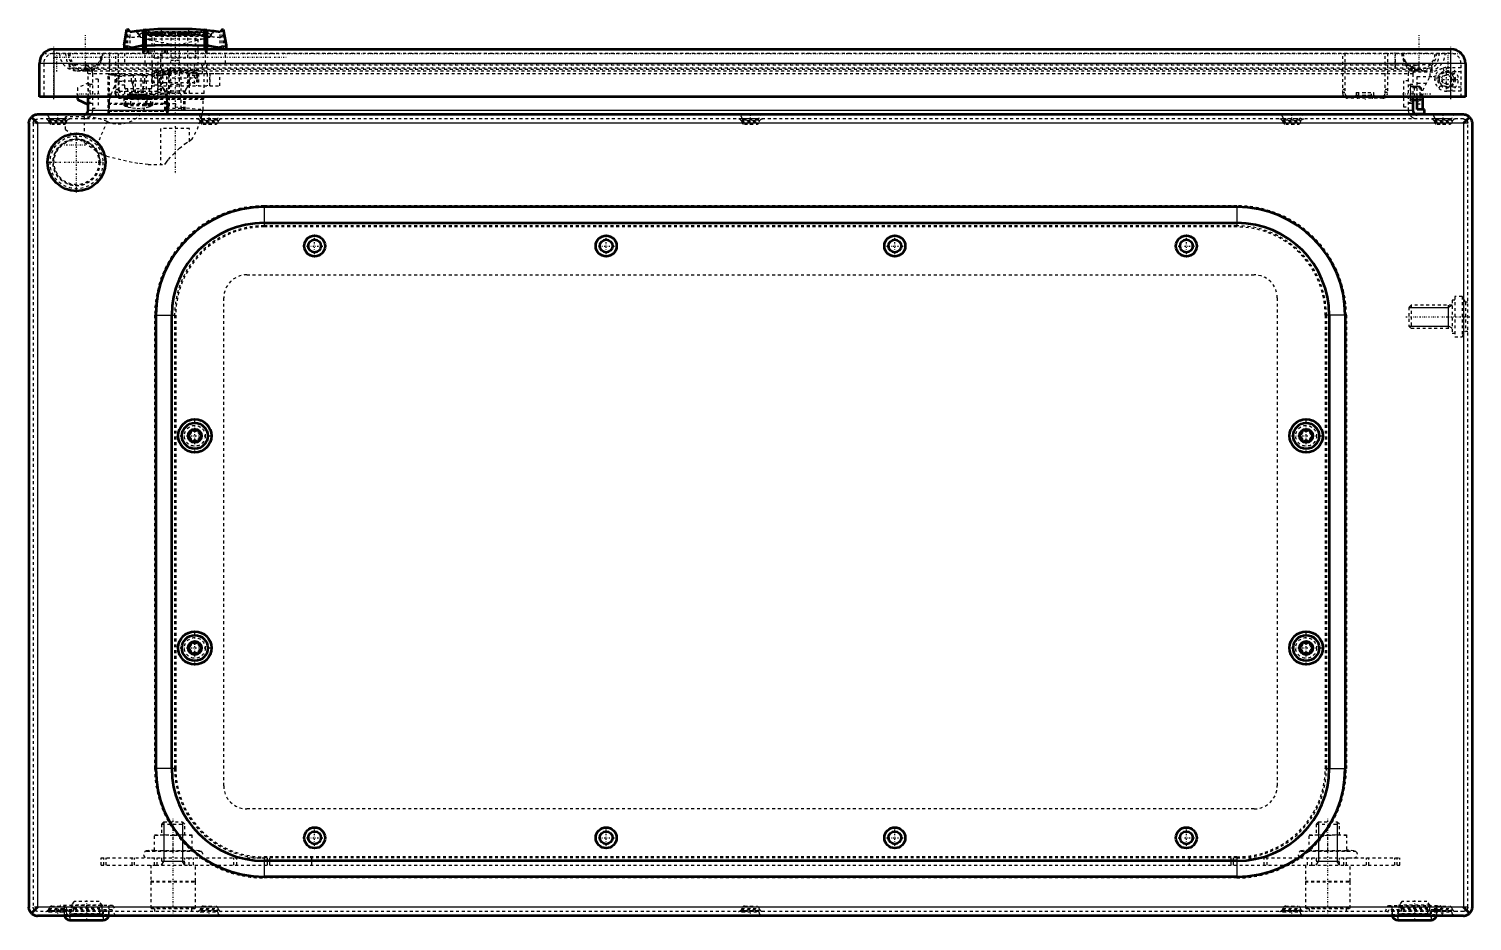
# Model space of a CAD drawing. Header units: millimetres. Extents: x -250 to 250, y -2 to 307.
import ezdxf

# ---------------------------------------------------------------- set-up
doc = ezdxf.new("R2010")
doc.units = ezdxf.units.MM
doc.linetypes.add('Center', pattern=[1.5, 0.45, -0.5, 0.05, -0.5])
doc.linetypes.add('Dashed', pattern=[2, 1, -1])
for name, color, linetype, lineweight in [('AM_0', 7, 'Continuous', 50), ('AM_4', 3, 'Continuous', 25), ('AM_5', 3, 'Continuous', 25), ('AM_7', 7, 'Center', 25), ('AM_9', 6, 'Dashed', 25)]:
    doc.layers.add(name, color=color, linetype=linetype, lineweight=lineweight)

# ---------------------------------------------------------------- blocks, each defined once
blk = doc.blocks.new('1_0000_00189079_1__1_0_in_1350_000_1__5')
at = {"layer": 'AM_7'}
for p, q in [((-230, 5.275), (-230, -1.875)), ((-235.75, -1.7125), (-235.75, 1.8625)), ((-224.25, -1.7125), (-224.25, 1.8625))]:
    blk.add_line(p, q, dxfattribs=at)
blk = doc.blocks.new('2_0000_00189079_1__2_0_in_1350_000_1__5')
at = {"layer": 'AM_7'}
for p, q in [((230, 5.275), (230, -1.875)), ((224.25, -1.7125), (224.25, 1.8625)), ((235.75, -1.7125), (235.75, 1.8625))]:
    blk.add_line(p, q, dxfattribs=at)
blk = doc.blocks.new('3_0000_00189079_1__3_0_in_1350_000_1__5')
at = {"layer": 'AM_0'}
blk.add_line((-235.75, -1.55), (-224.25, -1.55), dxfattribs=at)
for centre, start, end in [((-235.75, 0.45), 193.0029, 270), ((-224.25, 0.45), 270, 346.9971)]:
    blk.add_arc(centre, 2, start, end, dxfattribs=at)
at = {"layer": 'AM_4'}
for p, q in [((-235.75, 0), (-235.75, -1.55)), ((-224.25, 0), (-224.25, -1.55))]:
    blk.add_line(p, q, dxfattribs=at)
at = {"layer": 'AM_9'}
for p, q in [((-237.75, 1.7), (-222.25, 1.7)), ((-237.75, 1.7), (-237.75, 0.45)), ((-237.75, 0.45), (-222.25, 0.45)), ((-235.75, 1.7), (-235.75, 0)), ((-234.35, 4.95), (-235.35, 3.67)), ((-235.35, 3.67), (-235.35, 1.7)), ((-224.65, 3.67), (-235.35, 3.67)), ((-225.65, 4.95), (-234.35, 4.95)), ((-224.65, 3.67), (-225.65, 4.95)), ((-224.65, 1.7), (-224.65, 3.67)), ((-224.25, 1.7), (-224.25, 0)), ((-222.25, 0.45), (-222.25, 1.7))]:
    blk.add_line(p, q, dxfattribs=at)
for centre, start, end in [((-235.75, 0.45), 180, 193.0029), ((-224.25, 0.45), 346.9971, 360)]:
    blk.add_arc(centre, 2, start, end, dxfattribs=at)
blk = doc.blocks.new('4_0000_00189079_1__4_0_in_1350_000_1__5')
at = {"layer": 'AM_0'}
blk.add_line((224.25, -1.55), (235.75, -1.55), dxfattribs=at)
for centre, start, end in [((224.25, 0.45), 193.0029, 270), ((235.75, 0.45), 270, 346.9971)]:
    blk.add_arc(centre, 2, start, end, dxfattribs=at)
at = {"layer": 'AM_4'}
for p, q in [((224.25, 0), (224.25, -1.55)), ((235.75, 0), (235.75, -1.55))]:
    blk.add_line(p, q, dxfattribs=at)
at = {"layer": 'AM_9'}
for p, q in [((222.25, 1.7), (237.75, 1.7)), ((222.25, 1.7), (222.25, 0.45)), ((222.25, 0.45), (237.75, 0.45)), ((224.25, 1.7), (224.25, 0)), ((225.65, 4.95), (224.65, 3.67)), ((235.35, 3.67), (224.65, 3.67)), ((224.65, 3.67), (224.65, 1.7)), ((234.35, 4.95), (225.65, 4.95)), ((235.35, 3.67), (234.35, 4.95)), ((235.35, 1.7), (235.35, 3.67)), ((235.75, 1.7), (235.75, 0)), ((237.75, 0.45), (237.75, 1.7))]:
    blk.add_line(p, q, dxfattribs=at)
for centre, start, end in [((224.25, 0.45), 180, 193.0029), ((235.75, 0.45), 346.9971, 360)]:
    blk.add_arc(centre, 2, start, end, dxfattribs=at)
blk = doc.blocks.new('5_0000_00168553_1__0_in_1350_000_1__5')
at = {"layer": 'AM_0'}
blk.add_circle((-233.5, 261), 10, dxfattribs=at)
at = {"layer": 'AM_7'}
for p, q in [((-233.5, 250.5), (-233.5, 271.5)), ((-244, 261), (-223, 261))]:
    blk.add_line(p, q, dxfattribs=at)
at = {"layer": 'AM_9'}
for radius in [9.15, 8.15, 7.75]:
    blk.add_circle((-233.5, 261), radius, dxfattribs=at)
blk = doc.blocks.new('6_155X_02_00_P6__1__0_in_1350_000_1__5')
at = {"layer": 'AM_9'}
for p, q in [((-225, 17.5), (-225, 20)), ((-225, 20), (-207.48, 20)), ((-225, 17.5), (-206.02, 17.5)), ((-224.08, 17.5), (-224.08, 20)), ((-223.21, 17.5), (-223.21, 20)), ((-214.26, 17.5), (-214.26, 20)), ((-213.4, 17.5), (-213.4, 20)), ((-206.5, 17.5), (-206.5, 20)), ((-205.5, 17.5), (-205.5, 20)), ((-194.5, 17.5), (-194.5, 20)), ((-194.5, 20), (-168.5, 20)), ((-194.5, 17.5), (194.5, 17.5)), ((-193, 17.5), (-193, 20)), ((-179, 17.5), (-179, 20)), ((-178, 17.5), (-178, 20)), ((-167.35, 17.5), (-167.35, 20)), ((-166.53, 17.5), (-166.53, 20)), ((-152, 17.5), (-152, 20)), ((152, 20), (152, 17.5)), ((166.53, 17.5), (166.53, 20)), ((167.35, 17.5), (167.35, 20)), ((168.5, 20), (194.5, 20)), ((178, 17.5), (178, 20)), ((179, 17.5), (179, 20)), ((193, 17.5), (193, 20)), ((194.5, 17.5), (194.5, 20)), ((205.5, 17.5), (205.5, 20)), ((206.02, 17.5), (225, 17.5)), ((206.5, 17.5), (206.5, 20)), ((207.48, 20), (225, 20)), ((213.4, 17.5), (213.4, 20)), ((214.26, 17.5), (214.26, 20)), ((223.21, 17.5), (223.21, 20)), ((224.08, 17.5), (224.08, 20)), ((225, 17.5), (225, 20))]:
    blk.add_line(p, q, dxfattribs=at)
blk = doc.blocks.new('7_0000_00082819_P2_1_0_in_1350_000_1__5')
at = {"layer": 'AM_0'}
for radius in [5.75, 4.47, 2.35]:
    blk.add_circle((192.5, 166.25), radius, dxfattribs=at)
for centre, radius, start, end in [((190.75, 166.25), 0.5, 116.2029, 243.7971), ((190.05, 167.66), 1.07, 296.2029, 3.7971), ((190.05, 164.84), 1.07, 356.2029, 63.7971), ((191.62, 167.77), 0.5, 56.2029, 183.7971), ((192.5, 169.07), 1.07, 236.2029, 303.7971), ((193.38, 167.77), 0.5, 356.2029, 123.7971), ((194.95, 167.66), 1.07, 176.2029, 243.7971), ((194.95, 164.84), 1.07, 116.2029, 183.7971), ((194.25, 166.25), 0.5, 296.2029, 63.7971), ((191.62, 164.73), 0.5, 176.2029, 303.7971), ((192.5, 163.43), 1.07, 56.2029, 123.7971), ((193.38, 164.73), 0.5, 236.2029, 3.7971)]:
    blk.add_arc(centre, radius, start, end, dxfattribs=at)
at = {"layer": 'AM_5', "linetype": 'Dashed'}
blk.add_arc((192.5, 166.25), 2.01, 75, 15, dxfattribs=at)
at = {"layer": 'AM_7'}
for p, q in [((192.5, 160.21), (192.5, 172.29)), ((186.46, 166.25), (198.54, 166.25))]:
    blk.add_line(p, q, dxfattribs=at)
at = {"layer": 'AM_9'}
blk.add_circle((192.5, 166.25), 2.5, dxfattribs=at)
blk = doc.blocks.new('8_0000_00082819_P2_2_0_in_1350_000_1__5')
at = {"layer": 'AM_0'}
for radius in [5.75, 4.47, 2.35]:
    blk.add_circle((-192.5, 166.25), radius, dxfattribs=at)
for centre, radius, start, end in [((-194.25, 166.25), 0.5, 116.2029, 243.7971), ((-194.95, 167.66), 1.07, 296.2029, 3.7971), ((-194.95, 164.84), 1.07, 356.2029, 63.7971), ((-193.38, 167.77), 0.5, 56.2029, 183.7971), ((-192.5, 169.07), 1.07, 236.2029, 303.7971), ((-191.62, 167.77), 0.5, 356.2029, 123.7971), ((-190.05, 167.66), 1.07, 176.2029, 243.7971), ((-190.05, 164.84), 1.07, 116.2029, 183.7971), ((-190.75, 166.25), 0.5, 296.2029, 63.7971), ((-193.38, 164.73), 0.5, 176.2029, 303.7971), ((-192.5, 163.43), 1.07, 56.2029, 123.7971), ((-191.62, 164.73), 0.5, 236.2029, 3.7971)]:
    blk.add_arc(centre, radius, start, end, dxfattribs=at)
at = {"layer": 'AM_5', "linetype": 'Dashed'}
blk.add_arc((-192.5, 166.25), 2.01, 75, 15, dxfattribs=at)
at = {"layer": 'AM_7'}
for p, q in [((-192.5, 160.21), (-192.5, 172.29)), ((-198.54, 166.25), (-186.46, 166.25))]:
    blk.add_line(p, q, dxfattribs=at)
at = {"layer": 'AM_9'}
blk.add_circle((-192.5, 166.25), 2.5, dxfattribs=at)
blk = doc.blocks.new('9_0000_00082819_P2_3_0_in_1350_000_1__5')
at = {"layer": 'AM_0'}
for radius in [5.75, 4.47, 2.35]:
    blk.add_circle((192.5, 92.75), radius, dxfattribs=at)
for centre, radius, start, end in [((190.75, 92.75), 0.5, 116.2029, 243.7971), ((190.05, 94.16), 1.07, 296.2029, 3.7971), ((190.05, 91.34), 1.07, 356.2029, 63.7971), ((191.62, 94.27), 0.5, 56.2029, 183.7971), ((191.62, 91.23), 0.5, 176.2029, 303.7971), ((192.5, 95.57), 1.07, 236.2029, 303.7971), ((192.5, 89.93), 1.07, 56.2029, 123.7971), ((193.38, 94.27), 0.5, 356.2029, 123.7971), ((193.38, 91.23), 0.5, 236.2029, 3.7971), ((194.95, 94.16), 1.07, 176.2029, 243.7971), ((194.95, 91.34), 1.07, 116.2029, 183.7971), ((194.25, 92.75), 0.5, 296.2029, 63.7971)]:
    blk.add_arc(centre, radius, start, end, dxfattribs=at)
at = {"layer": 'AM_5', "linetype": 'Dashed'}
blk.add_arc((192.5, 92.75), 2.01, 75, 15, dxfattribs=at)
at = {"layer": 'AM_7'}
for p, q in [((192.5, 86.71), (192.5, 98.79)), ((186.46, 92.75), (198.54, 92.75))]:
    blk.add_line(p, q, dxfattribs=at)
at = {"layer": 'AM_9'}
blk.add_circle((192.5, 92.75), 2.5, dxfattribs=at)
blk = doc.blocks.new('10_0000_00082819_P2_4_0_in_1350_000_1__5')
at = {"layer": 'AM_0'}
for radius in [5.75, 4.47, 2.35]:
    blk.add_circle((-192.5, 92.75), radius, dxfattribs=at)
for centre, radius, start, end in [((-194.25, 92.75), 0.5, 116.2029, 243.7971), ((-194.95, 94.16), 1.07, 296.2029, 3.7971), ((-194.95, 91.34), 1.07, 356.2029, 63.7971), ((-193.38, 94.27), 0.5, 56.2029, 183.7971), ((-193.38, 91.23), 0.5, 176.2029, 303.7971), ((-192.5, 95.57), 1.07, 236.2029, 303.7971), ((-192.5, 89.93), 1.07, 56.2029, 123.7971), ((-191.62, 94.27), 0.5, 356.2029, 123.7971), ((-191.62, 91.23), 0.5, 236.2029, 3.7971), ((-190.05, 94.16), 1.07, 176.2029, 243.7971), ((-190.05, 91.34), 1.07, 116.2029, 183.7971), ((-190.75, 92.75), 0.5, 296.2029, 63.7971)]:
    blk.add_arc(centre, radius, start, end, dxfattribs=at)
at = {"layer": 'AM_5', "linetype": 'Dashed'}
blk.add_arc((-192.5, 92.75), 2.01, 75, 15, dxfattribs=at)
at = {"layer": 'AM_7'}
for p, q in [((-192.5, 86.71), (-192.5, 98.79)), ((-198.54, 92.75), (-186.46, 92.75))]:
    blk.add_line(p, q, dxfattribs=at)
at = {"layer": 'AM_9'}
blk.add_circle((-192.5, 92.75), 2.5, dxfattribs=at)
blk = doc.blocks.new('11_1XX2_04_00_2_1__P5_0_in_1350_000_1__5')
at = {"layer": 'AM_0'}
for p, q in [((-168.5, 240), (168.5, 240)), ((-200.5, 51), (-200.5, 208)), ((200.5, 208), (200.5, 51)), ((168.5, 19), (-168.5, 19))]:
    blk.add_line(p, q, dxfattribs=at)
for centre in [(-151, 232), (-50, 232), (50, 232), (151, 232), (-151, 27), (-50, 27), (50, 27), (151, 27)]:
    blk.add_circle(centre, 3.6, dxfattribs=at)
for centre, start, end in [((-168.5, 208), 90, 180), ((168.5, 208), 0, 90), ((-168.5, 51), 180, 270), ((168.5, 51), 270, 0)]:
    blk.add_arc(centre, 32, start, end, dxfattribs=at)
at = {"layer": 'AM_7'}
for p, q in [((-151, 228.22), (-151, 235.78)), ((-50, 228.22), (-50, 235.78)), ((50, 228.22), (50, 235.78)), ((151, 228.22), (151, 235.78)), ((-154.78, 232), (-147.22, 232)), ((-53.78, 232), (-46.22, 232)), ((46.22, 232), (53.78, 232)), ((147.22, 232), (154.78, 232)), ((-151, 23.22), (-151, 30.78)), ((-50, 23.22), (-50, 30.78)), ((50, 23.22), (50, 30.78)), ((151, 23.22), (151, 30.78)), ((-154.78, 27), (-147.22, 27)), ((-53.78, 27), (-46.22, 27)), ((46.22, 27), (53.78, 27)), ((147.22, 27), (154.78, 27))]:
    blk.add_line(p, q, dxfattribs=at)
at = {"layer": 'AM_9'}
for centre in [(-192.5, 166.25), (192.5, 166.25), (-192.5, 92.75), (192.5, 92.75)]:
    blk.add_circle(centre, 3.6, dxfattribs=at)
blk = doc.blocks.new('12_0000_00186369_1__0_in_1350_000_1__5')
at = {"layer": 'AM_0'}
for p, q in [((-233.16, 283.72), (-233.16, 282.75)), ((-233.16, 282.75), (-229.5, 281.04))]:
    blk.add_line(p, q, dxfattribs=at)
at = {"layer": 'AM_7'}
blk.add_line((-233.52, 284.75), (-225.61, 284.75), dxfattribs=at)
at = {"layer": 'AM_9'}
for p, q in [((-229.41, 288.5), (-233.16, 286.75)), ((-233.16, 286.75), (-233.16, 283.72)), ((-228.91, 288), (-229.41, 288.5)), ((-229.41, 288.5), (-229.41, 281)), ((-228, 288), (-228.91, 288)), ((-228.91, 288), (-228.91, 281.5)), ((-225.97, 289.75), (-228, 289.75)), ((-225.97, 289.75), (-225.97, 279.75)), ((-229.5, 281.04), (-229.41, 281)), ((-229.41, 281), (-228.91, 281.5)), ((-228.91, 281.5), (-228, 281.5)), ((-228, 279.75), (-225.97, 279.75))]:
    blk.add_line(p, q, dxfattribs=at)
blk = doc.blocks.new('13_1XXX_01_051_1__P8_1_0_in_1350_000_1__5')
at = {"layer": 'AM_5', "linetype": 'Dashed'}
for p, q in [((-201.41, 293.47), (-201.85, 292.47)), ((-201.85, 292.47), (-196.85, 292.47)), ((-197.28, 293.47), (-196.85, 292.47))]:
    blk.add_line(p, q, dxfattribs=at)
at = {"layer": 'AM_7'}
for p, q in [((-207.4, 291.17), (-205.3, 291.17)), ((-206.35, 290.12), (-206.35, 292.22)), ((-193.4, 291.17), (-191.3, 291.17)), ((-192.35, 290.12), (-192.35, 292.22))]:
    blk.add_line(p, q, dxfattribs=at)
at = {"layer": 'AM_9'}
for p, q in [((-191.35, 306.17), (-207.35, 306.17)), ((-207.35, 306.17), (-207.35, 292.67)), ((-206.6, 306.17), (-206.6, 297.17)), ((-206.44, 297.17), (-206.44, 306.17)), ((-203.8, 297.17), (-203.8, 306.17)), ((-200.85, 306.17), (-200.85, 297.17)), ((-197.85, 297.17), (-197.85, 306.17)), ((-194.89, 297.17), (-194.89, 306.17)), ((-192.25, 297.17), (-192.25, 306.17)), ((-192.1, 297.17), (-192.1, 306.17)), ((-191.35, 292.67), (-191.35, 306.17)), ((-206.6, 297.17), (-192.1, 297.17)), ((-191.35, 292.67), (-207.35, 292.67)), ((-191.35, 290.17), (-207.35, 290.17)), ((-207.35, 290.17), (-207.35, 288.67)), ((-192.35, 292.17), (-206.35, 292.17)), ((-205.75, 292.67), (-205.75, 291.97)), ((-192.95, 291.97), (-205.75, 291.97)), ((-197.28, 293.47), (-201.41, 293.47)), ((-201.41, 293.47), (-201.41, 279.61)), ((-197.28, 279.61), (-197.28, 293.47)), ((-192.95, 291.97), (-192.95, 292.67)), ((-191.35, 288.67), (-191.35, 290.17)), ((-202.9, 279.17), (-202.9, 285.67)), ((-195.8, 285.67), (-202.9, 285.67)), ((-202.4, 279.17), (-202.4, 285.67)), ((-196.3, 279.17), (-196.3, 285.67)), ((-195.8, 279.17), (-195.8, 285.67)), ((-194.35, 287.17), (-194.35, 288.67)), ((-202.9, 279.17), (-195.8, 279.17)), ((-201.41, 279.61), (-201.85, 279.17)), ((-197.28, 279.61), (-201.41, 279.61)), ((-196.85, 279.17), (-197.28, 279.61))]:
    blk.add_line(p, q, dxfattribs=at)
for points in [[(-202.9, 285.67), (-202.95, 286.05), (-203.08, 286.38), (-203.31, 286.71), (-203.67, 286.98), (-204.12, 287.15), (-204.35, 287.17)], [(-194.35, 287.17), (-194.35, 287.17), (-194.66, 287.13), (-195.04, 286.97), (-195.39, 286.7), (-195.62, 286.39), (-195.75, 286.04), (-195.8, 285.67)]]:
    blk.add_lwpolyline(points, dxfattribs=at)
for centre, start, end in [((-206.35, 291.17), 53.1301, 270), ((-192.35, 291.17), 270, 126.8699)]:
    blk.add_arc(centre, 1, start, end, dxfattribs=at)
blk = doc.blocks.new('14_1XXX_01_05_1__P8_0_in_1350_000_1__5')
at = {"layer": 'AM_0'}
for p, q in [((-217, 301.52), (-216.03, 307.04)), ((-216.03, 307.04), (-215.69, 307.09)), ((-214.94, 306.2), (-215.69, 307.09)), ((-209.59, 306.88), (-210.38, 306.8)), ((-210.38, 306.8), (-210.38, 300.22)), ((-209.59, 306.88), (-205.32, 307.22)), ((-209.59, 306.88), (-209.59, 300.22)), ((-205.32, 307.22), (-193.38, 307.22)), ((-193.38, 307.22), (-189.11, 306.88)), ((-188.32, 306.8), (-189.11, 306.88)), ((-189.11, 306.88), (-189.11, 300.22)), ((-188.32, 306.8), (-188.32, 300.22)), ((-183, 307.09), (-183.75, 306.2)), ((-183, 307.09), (-182.67, 307.04)), ((-182.67, 307.04), (-181.7, 301.52)), ((-217, 301.52), (-217, 300.22)), ((-210.38, 301.43), (-209.59, 301.33)), ((-189.11, 301.33), (-188.32, 301.43)), ((-181.7, 301.52), (-181.7, 300.22))]:
    blk.add_line(p, q, dxfattribs=at)
for points in [[(-214.94, 306.2), (-212.75, 306.51), (-210.38, 306.8)], [(-188.32, 306.8), (-185.97, 306.52), (-183.75, 306.2)], [(-210.38, 301.43), (-212.54, 301.05), (-214.6, 300.59), (-216.04, 300.22)], [(-189.11, 301.33), (-197.64, 301.52), (-206.19, 301.44), (-209.59, 301.33)], [(-182.65, 300.22), (-184.63, 300.72), (-186.72, 301.16), (-188.32, 301.43)]]:
    blk.add_lwpolyline(points, dxfattribs=at)
at = {"layer": 'AM_7'}
for p, q in [((-241, 297.4), (-160.7, 297.4)), ((-199.35, 273.47), (-199.35, 256.97)), ((-230.38, 266.97), (-237.87, 266.97))]:
    blk.add_line(p, q, dxfattribs=at)
at = {"layer": 'AM_9'}
for p, q in [((-216.19, 300.22), (-216.19, 306.1)), ((-215.69, 300.22), (-215.69, 307.09)), ((-214.94, 300.22), (-214.94, 306.2)), ((-211.61, 305.08), (-212.89, 306.49)), ((-211.62, 305.23), (-212.76, 306.51)), ((-211.62, 305.23), (-210.48, 306.1)), ((-211.61, 305.08), (-211.62, 305.23)), ((-211.45, 304.58), (-211.61, 305.08)), ((-210.47, 306.1), (-211.03, 306.73)), ((-188.22, 306.1), (-210.48, 306.1)), ((-210.48, 306.1), (-210.47, 306.1)), ((-210.47, 306.1), (-208.08, 306)), ((-209.08, 306.05), (-209.75, 306.87)), ((-208.08, 306), (-208.86, 306.95)), ((-208.84, 305.08), (-208.84, 306.22)), ((-208.84, 306.22), (-188.73, 306.22)), ((-208.84, 305.08), (-208, 305.08)), ((-208.62, 306.22), (-208.62, 305.99)), ((-208.54, 305.24), (-207.31, 305.24)), ((-208.54, 305.24), (-208.54, 306.22)), ((-208, 305.08), (-208.54, 305.24)), ((-208, 305.08), (-208, 306.22)), ((-207.71, 304.99), (-207.71, 306.22)), ((-207.4, 306.22), (-207.4, 288.67)), ((-207.31, 305.24), (-207.31, 306.22)), ((-207.31, 305.24), (-206.78, 305.08)), ((-207.14, 304.79), (-207.14, 306.22)), ((-206.78, 305.08), (-206.78, 306.22)), ((-206.78, 305.08), (-206.29, 305.08)), ((-206.46, 304.99), (-206.46, 306.22)), ((-206.29, 305.08), (-206.29, 306.22)), ((-206.29, 305.08), (-205.84, 305.24)), ((-206.2, 304.9), (-206.2, 306.22)), ((-205.84, 305.24), (-205.84, 306.22)), ((-205.84, 305.24), (-204.5, 305.24)), ((-205.75, 304.99), (-205.75, 306.22)), ((-205.31, 304.9), (-205.31, 306.22)), ((-205.28, 304.98), (-205.28, 306.22)), ((-205.15, 304.79), (-205.15, 306.22)), ((-205.04, 304.91), (-205.04, 306.22)), ((-205.03, 305.07), (-205.03, 306.22)), ((-204.5, 305.24), (-205.03, 305.07)), ((-204.98, 304.93), (-204.98, 306.22)), ((-204.97, 304.93), (-204.97, 306.22)), ((-204.5, 305.24), (-204.5, 306.22)), ((-204.16, 305.24), (-204.16, 306.22)), ((-202.76, 304.79), (-204.16, 305.24)), ((-204.16, 305.24), (-202.93, 305.24)), ((-204.09, 305.93), (-204.09, 307.22)), ((-204.09, 305.93), (-194.6, 305.93)), ((-203.99, 304.84), (-203.99, 306.22)), ((-203.74, 304.92), (-203.74, 306.22)), ((-202.93, 305.24), (-202.93, 306.22)), ((-202.93, 305.24), (-201.54, 304.79)), ((-202.76, 304.79), (-202.76, 306.22)), ((-201.6, 305.24), (-201.6, 306.22)), ((-200.52, 304.9), (-201.6, 305.24)), ((-201.6, 305.24), (-200.37, 305.24)), ((-201.54, 304.79), (-201.54, 306.22)), ((-201.42, 304.9), (-201.42, 306.22)), ((-201.12, 304.79), (-201.12, 306.22)), ((-200.52, 304.9), (-200.52, 306.22)), ((-200.37, 305.24), (-200.37, 306.22)), ((-200.37, 305.24), (-199.29, 304.9)), ((-199.29, 304.9), (-199.29, 306.22)), ((-198.56, 304.9), (-198.56, 306.22)), ((-198.46, 305.24), (-198.46, 306.22)), ((-197.38, 304.9), (-198.46, 305.24)), ((-198.46, 305.24), (-197.23, 305.24)), ((-198.28, 304.9), (-198.28, 306.22)), ((-198.25, 304.79), (-198.25, 306.22)), ((-197.97, 304.79), (-197.97, 306.22)), ((-197.38, 304.9), (-197.38, 306.22)), ((-197.23, 305.24), (-197.23, 306.22)), ((-197.23, 305.24), (-196.15, 304.9)), ((-196.99, 305.24), (-196.99, 306.22)), ((-193.72, 304.79), (-196.99, 305.24)), ((-196.99, 305.24), (-195.64, 305.24)), ((-196.15, 304.9), (-196.15, 306.22)), ((-195.64, 305.24), (-195.64, 306.22)), ((-195.64, 305.24), (-195.07, 305.17)), ((-195.41, 304.9), (-195.41, 306.22)), ((-195.11, 304.79), (-195.11, 306.22)), ((-195.07, 305.17), (-193.6, 305.17)), ((-195.07, 305.17), (-195.07, 306.22)), ((-194.6, 305.93), (-194.6, 307.22)), ((-194.48, 305.08), (-193.65, 305.08)), ((-194.48, 305.08), (-194.48, 306.22)), ((-193.71, 304.97), (-194.48, 305.08)), ((-193.72, 304.79), (-193.72, 306.22)), ((-193.71, 304.97), (-193.71, 306.22)), ((-193.65, 305.08), (-193.71, 304.97)), ((-193.65, 305.08), (-193.65, 306.22)), ((-193.6, 305.17), (-193.6, 306.22)), ((-193.6, 305.17), (-193.52, 305.24)), ((-193.52, 305.24), (-193.52, 306.22)), ((-193.52, 305.24), (-192.26, 305.24)), ((-192.26, 305.24), (-192.79, 304.79)), ((-192.79, 304.79), (-192.79, 306.22)), ((-192.26, 305.24), (-192.26, 306.22)), ((-190.76, 304.79), (-192.13, 305.24)), ((-192.13, 305.24), (-188.73, 305.24)), ((-192.13, 305.24), (-192.13, 306.22)), ((-191.3, 288.67), (-191.3, 306.22)), ((-190.76, 304.79), (-190.76, 306.22)), ((-190.61, 306), (-189.84, 306.95)), ((-190.61, 306), (-188.23, 306.1)), ((-190.6, 305.15), (-190.6, 306.22)), ((-190.6, 305.15), (-189.54, 304.79)), ((-188.73, 305.15), (-190.6, 305.15)), ((-190.07, 305.99), (-190.07, 306.22)), ((-189.62, 306.05), (-188.95, 306.87)), ((-189.54, 304.79), (-189.54, 306.22)), ((-188.73, 305.24), (-188.73, 306.22)), ((-188.23, 306.1), (-187.67, 306.73)), ((-188.23, 306.1), (-188.22, 306.1)), ((-188.22, 306.1), (-187.08, 305.23)), ((-187.09, 305.08), (-187.25, 304.58)), ((-187.09, 305.08), (-185.81, 306.49)), ((-187.08, 305.23), (-187.09, 305.08)), ((-187.08, 305.23), (-185.93, 306.51)), ((-183.75, 300.22), (-183.75, 306.2)), ((-183, 300.22), (-183, 307.09)), ((-182.5, 300.22), (-182.5, 306.1)), ((-216.19, 301.34), (-217, 300.8)), ((-216.48, 304.44), (-216.19, 304.76)), ((-216.19, 301.34), (-215.69, 301.38)), ((-215.69, 304.82), (-214.94, 304.14)), ((-214.94, 300.96), (-215.69, 301.38)), ((-211.23, 304.23), (-211.46, 304.5)), ((-187.25, 304.58), (-211.45, 304.58)), ((-209.85, 300.22), (-209.85, 295.22)), ((-189.68, 303.68), (-209.02, 303.68)), ((-207.71, 304.99), (-208.84, 304.99)), ((-207.14, 304.79), (-207.71, 304.99)), ((-205.15, 304.79), (-207.14, 304.79)), ((-206.2, 304.9), (-206.46, 304.99)), ((-206.46, 304.99), (-205.75, 304.99)), ((-205.31, 304.9), (-206.2, 304.9)), ((-204.98, 304.93), (-204.97, 304.93)), ((-201.54, 304.79), (-202.76, 304.79)), ((-201.42, 304.9), (-200.52, 304.9)), ((-201.12, 304.79), (-201.42, 304.9)), ((-198.25, 304.79), (-201.12, 304.79)), ((-199.29, 304.9), (-198.56, 304.9)), ((-198.56, 304.9), (-198.25, 304.79)), ((-198.28, 304.9), (-197.38, 304.9)), ((-197.97, 304.79), (-198.28, 304.9)), ((-195.11, 304.79), (-197.97, 304.79)), ((-196.15, 304.9), (-195.41, 304.9)), ((-195.41, 304.9), (-195.11, 304.79)), ((-192.79, 304.79), (-193.72, 304.79)), ((-189.54, 304.79), (-190.76, 304.79)), ((-188.85, 295.22), (-188.85, 300.22)), ((-187.24, 304.5), (-187.46, 304.23)), ((-183.75, 304.14), (-183, 304.82)), ((-183, 301.38), (-183.75, 300.96)), ((-183, 301.38), (-182.5, 301.34)), ((-182.5, 304.76), (-182.21, 304.44)), ((-181.7, 300.8), (-182.5, 301.34)), ((-216.85, 298.72), (-216.85, 295.22)), ((-209.4, 295.22), (-209.4, 284.82)), ((-207.32, 295.22), (-207.32, 287.52)), ((-203.67, 295.22), (-203.67, 287.52)), ((-200.85, 296.42), (-197.85, 296.42)), ((-200.85, 284.97), (-200.85, 296.42)), ((-197.85, 284.97), (-197.85, 296.42)), ((-195.03, 295.22), (-195.03, 287.52)), ((-192.72, 295.22), (-192.72, 287.52)), ((-189.8, 291.72), (-189.8, 295.22)), ((-189.3, 284.82), (-189.3, 295.22)), ((-188.39, 291.72), (-188.39, 295.22)), ((-181.85, 295.22), (-181.85, 298.72)), ((-197.85, 293.57), (-200.85, 293.57)), ((-194.97, 291.72), (-194.97, 287.52)), ((-194.97, 291.72), (-183.85, 291.72)), ((-194.48, 291.72), (-194.48, 287.52)), ((-194.15, 287.52), (-194.15, 291.72)), ((-191.94, 291.72), (-191.94, 287.52)), ((-191.2, 291.72), (-191.2, 287.52)), ((-188.18, 291.72), (-188.18, 287.52)), ((-187.35, 287.52), (-187.35, 291.72)), ((-187.25, 291.72), (-187.25, 287.52)), ((-183.85, 287.52), (-183.85, 291.72)), ((-207.4, 288.67), (-191.3, 288.67)), ((-207.32, 287.52), (-183.85, 287.52)), ((-204.4, 288.67), (-204.4, 284.82)), ((-197.85, 287.97), (-200.85, 287.97)), ((-194.3, 284.82), (-194.3, 288.67)), ((-189.3, 284.82), (-209.4, 284.82)), ((-209.35, 284.82), (-209.35, 282.97)), ((-209.35, 282.97), (-209.1, 282.72)), ((-189.35, 282.97), (-209.35, 282.97)), ((-209.1, 282.72), (-209.1, 281.46)), ((-189.6, 282.72), (-209.1, 282.72)), ((-209.1, 281.46), (-207.45, 281.22)), ((-199.25, 281.22), (-207.45, 281.22)), ((-197.85, 284.97), (-200.85, 284.97)), ((-199.25, 281.22), (-199.35, 280.22)), ((-199.35, 280.22), (-189.6, 279.27)), ((-189.6, 282.72), (-189.35, 282.97)), ((-189.6, 279.27), (-189.6, 282.72)), ((-189.35, 282.97), (-189.35, 284.82)), ((-237.35, 272.4), (-237.35, 276.72)), ((-230.73, 276.72), (-237.35, 276.72)), ((-230.73, 267.81), (-230.73, 276.72)), ((-222.93, 275.12), (-227.14, 265.32)), ((-237.35, 272.4), (-225.47, 264.16)), ((-204.35, 272.72), (-204.35, 260.22)), ((-194.35, 272.72), (-204.35, 272.72)), ((-194.35, 268.39), (-194.35, 272.72)), ((-224.92, 263.82), (-225.47, 264.16)), ((-223.02, 263.08), (-223.89, 263.34)), ((-223.02, 263.08), (-211.98, 260.59)), ((-208.67, 260.22), (-211.98, 260.59)), ((-208.67, 260.22), (-202.93, 260.22))]:
    blk.add_line(p, q, dxfattribs=at)
for points in [[(-212.92, 306.49), (-212.74, 306.13), (-212, 305.17), (-211.46, 304.5)], [(-208.62, 305.99), (-208.56, 306.02), (-208.26, 306.05), (-207.69, 306.07), (-206.9, 306.09), (-205.88, 306.1), (-204.7, 306.1), (-204.66, 306.1)], [(-199.35, 305.58), (-200.88, 305.59), (-202.41, 305.62), (-203.82, 305.65), (-205.14, 305.7), (-206.25, 305.76), (-207.21, 305.81), (-207.91, 305.87), (-208.39, 305.93), (-208.61, 305.98), (-208.62, 305.99)], [(-208.08, 306), (-207.83, 305.99), (-206.83, 305.96), (-205.52, 305.94), (-204.09, 305.93)], [(-205.03, 305.07), (-204.37, 305.03), (-203.99, 305)], [(-190.07, 305.99), (-190.07, 305.99), (-190.22, 305.94), (-190.62, 305.89), (-191.27, 305.83), (-192.16, 305.77), (-193.23, 305.72), (-194.51, 305.66), (-195.88, 305.62), (-197.4, 305.6), (-199.35, 305.58)], [(-194.6, 305.93), (-193.79, 305.93), (-192.38, 305.95), (-191.23, 305.98), (-190.61, 306)], [(-194.06, 306.1), (-193.13, 306.1), (-192.05, 306.09), (-191.2, 306.08), (-190.57, 306.06), (-190.19, 306.03), (-190.07, 305.99)], [(-187.24, 304.5), (-186.29, 305.68), (-185.93, 306.16), (-185.77, 306.44), (-185.77, 306.49)], [(-214.94, 300.96), (-206.1, 301.42), (-199.35, 301.52)], [(-211.23, 304.23), (-211.34, 304.37), (-211.41, 304.48), (-211.45, 304.55), (-211.46, 304.58), (-211.45, 304.58)], [(-209.02, 303.68), (-209.5, 303.89), (-210.07, 304.03), (-210.65, 304.14), (-211.23, 304.23)], [(-199.35, 301.52), (-208.24, 303.35), (-209.02, 303.68)], [(-205.75, 304.99), (-205.49, 304.99), (-205.28, 304.98)], [(-205.04, 304.91), (-205.13, 304.9), (-205.24, 304.9), (-205.31, 304.9)], [(-205.28, 304.98), (-205.09, 304.96), (-204.98, 304.93)], [(-203.99, 304.84), (-204.37, 304.81), (-204.84, 304.79), (-205.15, 304.79)], [(-204.97, 304.93), (-204.97, 304.92), (-205, 304.92), (-205.04, 304.91)], [(-203.99, 305), (-203.78, 304.95), (-203.74, 304.92)], [(-203.74, 304.91), (-203.89, 304.86), (-203.99, 304.84)], [(-189.68, 303.68), (-198.56, 301.54), (-199.35, 301.52)], [(-199.35, 301.52), (-190.46, 301.34), (-183.75, 300.96)], [(-187.46, 304.23), (-188.44, 304.07), (-189.38, 303.82), (-189.53, 303.76), (-189.68, 303.68)], [(-187.25, 304.58), (-187.24, 304.56), (-187.27, 304.51), (-187.33, 304.41), (-187.42, 304.28), (-187.46, 304.23)], [(-202.93, 260.22), (-202.34, 261.04), (-201.6, 261.97), (-199.95, 263.84), (-197.81, 265.85), (-195.91, 267.36), (-194.62, 268.24), (-193.86, 268.73), (-193.56, 268.91), (-193.56, 268.91)], [(-223.89, 263.34), (-224.27, 263.49), (-224.92, 263.82)]]:
    blk.add_lwpolyline(points, dxfattribs=at)
for centre, radius, start, end in [((-218.88, 284.53), 10.25, 246.74, 342.5994), ((-230.73, 256.97), 19.75, 66.74, 90), ((-218.88, 284.53), 29.75, 328.2867, 349.797)]:
    blk.add_arc(centre, radius, start, end, dxfattribs=at)
for major_axis, start_param, end_param in [((103, 0), -4.553043, -4.548125), ((102, 0), -4.593353, -4.558914), ((102, 0), 1.417322, 1.451761), ((103, 0), 1.406532, 1.411451)]:
    blk.add_ellipse((-199.35, 226.92), major_axis=major_axis, ratio=0.766044, start_param=start_param, end_param=end_param, dxfattribs=at)
blk = doc.blocks.new('15_1XXX_01_051_1__P8_2_0_in_1350_000_1__5')
at = {"layer": 'AM_5', "linetype": 'Dashed'}
for p, q in [((-201.415, 293.472), (-201.848, 292.472)), ((-201.848, 292.472), (-196.848, 292.472)), ((-197.281, 293.472), (-196.848, 292.472))]:
    blk.add_line(p, q, dxfattribs=at)
at = {"layer": 'AM_7'}
blk.add_line((-199.348, 307.197), (-199.348, 277.897), dxfattribs=at)
blk = doc.blocks.new('16_6321_050_P9_1_0_in_1350_000_1__5')
at = {"layer": 'AM_9'}
for p, q in [((-222.55, 277.82), (-222.55, 291.67)), ((-222.55, 291.67), (-216.75, 291.67)), ((-222.55, 291.67), (-222.45, 291.67)), ((-222.05, 291.66), (-222.55, 291.67)), ((-222.55, 291.62), (-222.05, 291.66)), ((-222.55, 291.47), (-220.45, 291.47)), ((-222.05, 277.71), (-222.05, 291.67)), ((-220.05, 284.67), (-220.05, 290.67)), ((-219.55, 291.11), (-214.42, 291.11)), ((-219.55, 289.17), (-219.55, 291.11)), ((-218.75, 285.97), (-218.75, 290.67)), ((-218.74, 290.81), (-216.75, 290.81)), ((-216.75, 280.67), (-216.75, 291.67)), ((-216.75, 291.47), (-207.45, 291.47)), ((-214.42, 289.17), (-214.42, 291.11)), ((-213.76, 286.35), (-213.76, 291.14)), ((-213.1, 285.2), (-213.1, 291.18)), ((-211.1, 291.18), (-213.1, 291.18)), ((-211.1, 285.2), (-211.1, 291.18)), ((-210.44, 286.35), (-210.44, 291.14)), ((-209.78, 291.11), (-204.65, 291.11)), ((-209.78, 289.17), (-209.78, 291.11)), ((-207.45, 291.67), (-201.65, 291.67)), ((-207.45, 280.67), (-207.45, 291.67)), ((-207.45, 290.81), (-205.46, 290.81)), ((-205.45, 290.67), (-205.45, 285.97)), ((-204.65, 289.17), (-204.65, 291.11)), ((-204.15, 290.67), (-204.15, 284.67)), ((-203.75, 291.47), (-201.65, 291.47)), ((-202.15, 277.71), (-202.15, 291.67)), ((-201.65, 291.67), (-202.15, 291.66)), ((-202.15, 291.66), (-201.65, 291.62)), ((-201.75, 291.67), (-201.65, 291.67)), ((-201.65, 291.67), (-201.65, 277.82)), ((-219.55, 289.17), (-204.65, 289.17)), ((-218.75, 289.13), (-216.75, 289.13)), ((-216.75, 287.67), (-218.75, 287.67)), ((-205.53, 285.47), (-218.66, 285.47)), ((-207.75, 286.47), (-216.45, 286.47)), ((-215.85, 286.47), (-215.85, 283.61)), ((-213.1, 285.2), (-211.1, 285.2)), ((-208.35, 286.47), (-208.35, 283.6)), ((-207.45, 289.13), (-205.45, 289.13)), ((-205.45, 287.67), (-207.45, 287.67)), ((-222.55, 281.17), (-201.65, 281.17)), ((-222.05, 281.05), (-222.55, 281.13)), ((-222.55, 280.93), (-222.05, 281.05)), ((-222.05, 280.77), (-222.55, 280.93)), ((-222.55, 280.57), (-222.05, 280.77)), ((-222.05, 280.32), (-222.55, 280.57)), ((-222.55, 280.03), (-222.05, 280.32)), ((-222.05, 279.7), (-222.55, 280.03)), ((-222.25, 284.67), (-220.05, 284.67)), ((-222.25, 281.47), (-222.25, 284.67)), ((-222.25, 281.47), (-201.95, 281.47)), ((-205.65, 283.17), (-218.55, 283.17)), ((-206.95, 284.47), (-217.25, 284.47)), ((-217.1, 283.17), (-217.1, 280.91)), ((-216.75, 282.82), (-207.45, 282.82)), ((-216.75, 281.05), (-207.45, 281.05)), ((-216.75, 280.73), (-207.45, 280.73)), ((-216.75, 280.67), (-207.45, 280.67)), ((-216.43, 281.15), (-216.43, 283.17)), ((-215.85, 283.59), (-215.16, 283.59)), ((-215.58, 283.2), (-214.61, 283.2)), ((-215.2, 284.47), (-215.2, 283.78)), ((-215.12, 284.02), (-215.2, 283.78)), ((-214.7, 281.17), (-214.7, 283.17)), ((-214.61, 283.2), (-214.59, 283.2)), ((-214.59, 283.2), (-214.59, 284.47)), ((-213.9, 282.93), (-210.3, 282.93)), ((-213.79, 283.14), (-213.79, 284.47)), ((-210.41, 284.37), (-213.79, 284.37)), ((-213.79, 283.14), (-210.41, 283.14)), ((-210.41, 283.14), (-210.41, 284.47)), ((-209.61, 283.2), (-209.61, 284.47)), ((-209.61, 283.2), (-209.58, 283.2)), ((-209.58, 283.2), (-208.61, 283.2)), ((-209.5, 281.17), (-209.5, 283.17)), ((-209.03, 283.59), (-209, 283.78)), ((-209.03, 283.59), (-208.35, 283.59)), ((-209, 283.77), (-209, 284.47)), ((-207.77, 281.15), (-207.77, 283.17)), ((-207.1, 280.92), (-207.1, 283.17)), ((-204.15, 284.67), (-201.95, 284.67)), ((-201.65, 281.13), (-202.15, 281.05)), ((-202.15, 281.05), (-201.65, 280.93)), ((-201.65, 280.93), (-202.15, 280.77)), ((-202.15, 280.77), (-201.65, 280.57)), ((-201.65, 280.57), (-202.15, 280.32)), ((-202.15, 280.32), (-201.65, 280.03)), ((-201.65, 280.03), (-202.15, 279.7)), ((-201.95, 281.47), (-201.95, 284.67)), ((-222.55, 279.31), (-222.05, 279.7)), ((-222.05, 278.88), (-222.55, 279.31)), ((-222.55, 278.75), (-201.65, 278.75)), ((-222.25, 278.69), (-222.55, 278.42)), ((-222.25, 278.69), (-222.05, 278.88)), ((-222.25, 278.69), (-201.94, 278.69)), ((-222.05, 277.71), (-222.13, 277.7)), ((-222.13, 277.7), (-202.07, 277.7)), ((-222.1, 277.71), (-222.05, 277.71)), ((-222.1, 277.71), (-202.09, 277.71)), ((-202.15, 279.7), (-201.65, 279.31)), ((-201.65, 279.31), (-202.15, 278.88)), ((-202.15, 278.88), (-201.94, 278.69)), ((-202.15, 277.71), (-202.09, 277.71)), ((-202.07, 277.7), (-202.15, 277.71)), ((-201.65, 278.42), (-201.94, 278.69))]:
    blk.add_line(p, q, dxfattribs=at)
for points in [[(-219.55, 291.11), (-220.53, 291.13), (-221.41, 291.2), (-222.08, 291.3), (-222.47, 291.4), (-222.55, 291.47)], [(-213.76, 291.14), (-214.04, 291.12), (-214.37, 291.11), (-214.42, 291.11)], [(-213.76, 291.14), (-213.48, 291.17), (-213.15, 291.18), (-213.1, 291.18)], [(-211.1, 291.18), (-210.77, 291.17), (-210.48, 291.15), (-210.44, 291.14)], [(-209.78, 291.11), (-210.1, 291.11), (-210.39, 291.14), (-210.44, 291.14)], [(-201.65, 291.47), (-201.82, 291.37), (-202.31, 291.26), (-203.07, 291.17), (-204.01, 291.12), (-204.65, 291.11)], [(-222.55, 286.91), (-222.51, 286.33), (-222.25, 284.69), (-222.25, 284.67)], [(-221.75, 283.72), (-221.45, 284.57), (-220.54, 286.85), (-219.56, 289.15), (-219.55, 289.17)], [(-214.42, 289.17), (-214.41, 289.15), (-214.2, 288.3), (-213.76, 286.35)], [(-213.1, 285.2), (-213.2, 285.22), (-213.3, 285.29), (-213.44, 285.44), (-213.68, 286), (-213.76, 286.35)], [(-210.44, 286.35), (-210.69, 285.57), (-210.79, 285.4), (-210.92, 285.27), (-211.01, 285.22), (-211.1, 285.2)], [(-210.44, 286.35), (-209.99, 288.3), (-209.78, 289.15), (-209.78, 289.17)], [(-204.65, 289.17), (-204.64, 289.15), (-203.65, 286.85), (-202.77, 284.63), (-202.45, 283.72)], [(-201.95, 284.67), (-201.94, 284.69), (-201.68, 286.33), (-201.65, 286.91)], [(-222.55, 279.84), (-222.44, 281.08), (-222.15, 282.39), (-221.75, 283.72)], [(-216.43, 281.15), (-217.01, 281.04), (-217.1, 280.92)], [(-217.1, 280.92), (-217.05, 280.82), (-216.56, 280.5), (-215.55, 280.14), (-214.11, 279.83), (-212.47, 279.69), (-210.86, 279.74), (-209.42, 279.95), (-208.21, 280.27), (-207.39, 280.63), (-207.1, 280.93)], [(-214.7, 281.17), (-215.36, 281.17), (-215.95, 281.17), (-216.43, 281.15)], [(-208.35, 283.59), (-208.53, 284.04), (-209.1, 284.31), (-209.98, 284.42), (-211.08, 284.46), (-212.33, 284.47), (-213.55, 284.45), (-214.61, 284.39), (-215.38, 284.22), (-215.78, 283.9), (-215.85, 283.59)], [(-215.58, 283.2), (-215.83, 283.45), (-215.85, 283.59)], [(-215.58, 283.2), (-215.45, 283.16), (-215.29, 283.12), (-215.1, 283.08), (-214.9, 283.05), (-214.67, 283.01), (-214.42, 282.98), (-214.15, 282.96), (-213.9, 282.93)], [(-215.2, 283.78), (-215.2, 283.77), (-215.16, 283.59)], [(-214.61, 283.2), (-215.03, 283.39), (-215.16, 283.59)], [(-214.59, 284.31), (-215.05, 284.1), (-215.12, 284.02)], [(-213.79, 284.37), (-214.11, 284.37), (-214.4, 284.34), (-214.59, 284.31)], [(-214.59, 283.2), (-214.53, 283.19), (-214.47, 283.18), (-214.41, 283.17), (-214.34, 283.16), (-214.26, 283.16), (-214.18, 283.15), (-214.1, 283.15), (-214.02, 283.14), (-213.93, 283.14), (-213.85, 283.14), (-213.79, 283.14)], [(-209.61, 284.31), (-209.85, 284.35), (-210.15, 284.37), (-210.41, 284.37)], [(-210.41, 283.14), (-210.32, 283.14), (-210.24, 283.14), (-210.15, 283.14), (-210.07, 283.15), (-209.99, 283.15), (-209.91, 283.16), (-209.84, 283.17), (-209.77, 283.17), (-209.7, 283.18), (-209.64, 283.19), (-209.61, 283.2)], [(-210.3, 282.93), (-210.02, 282.96), (-209.75, 282.98), (-209.51, 283.02), (-209.28, 283.05), (-209.08, 283.08), (-208.89, 283.12), (-208.74, 283.16), (-208.61, 283.2)], [(-209.05, 283.99), (-209.43, 284.26), (-209.61, 284.31)], [(-209.03, 283.59), (-209.29, 283.3), (-209.58, 283.2)], [(-207.77, 281.15), (-208.2, 281.17), (-208.77, 281.17), (-209.5, 281.17)], [(-208.35, 283.59), (-208.49, 283.27), (-208.61, 283.2)], [(-207.1, 280.93), (-207.1, 280.93), (-207.4, 281.11), (-207.77, 281.15)], [(-202.45, 283.72), (-202.04, 282.39), (-201.76, 281.11), (-201.65, 279.84)], [(-222.55, 278.42), (-222.14, 278.13), (-222.05, 278.07)], [(-222.05, 278.07), (-222.47, 277.86), (-222.55, 277.84)], [(-222.55, 277.84), (-222.12, 277.72), (-222.1, 277.71)], [(-222.13, 277.7), (-222.26, 277.71), (-222.39, 277.75), (-222.52, 277.8), (-222.55, 277.82)], [(-202.15, 278.07), (-201.73, 278.35), (-201.65, 278.42)], [(-201.65, 277.84), (-202.07, 278.03), (-202.15, 278.07)], [(-202.09, 277.71), (-201.66, 277.83), (-201.65, 277.84)], [(-201.65, 277.82), (-201.78, 277.76), (-201.9, 277.72), (-202.04, 277.7), (-202.07, 277.7)]]:
    blk.add_lwpolyline(points, dxfattribs=at)
for centre, radius, start, end in [((-221.05, 290.67), 1, 360, 90), ((-217.75, 290.67), 1, 90, 180), ((-206.45, 290.67), 1, 0, 90), ((-203.15, 290.67), 1, 90, 180), ((-217.25, 285.97), 1.5, 180, 270), ((-216.45, 286.77), 0.3, 180, 270), ((-207.75, 286.77), 0.3, 270, 360), ((-206.95, 285.97), 1.5, 270, 360), ((-218.55, 284.67), 1.5, 180, 270), ((-205.65, 284.67), 1.5, 270, 360)]:
    blk.add_arc(centre, radius, start, end, dxfattribs=at)
blk = doc.blocks.new('17_155X_01_01_1__P2_0_in_1350_000_1__5')
at = {"layer": 'AM_0'}
for p, q in [((-241.35, 300.22), (242.65, 300.22)), ((-246.35, 283.72), (-246.35, 295.22)), ((247.65, 295.22), (247.65, 283.72)), ((247.65, 283.72), (-246.35, 283.72))]:
    blk.add_line(p, q, dxfattribs=at)
for centre, start, end in [((-241.35, 295.22), 90, 180), ((242.65, 295.22), 0, 90)]:
    blk.add_arc(centre, 5, start, end, dxfattribs=at)
at = {"layer": 'AM_4'}
for p, q in [((-241.35, 300.22), (-241.35, 283.72)), ((242.65, 283.72), (242.65, 300.22)), ((247.65, 295.22), (-246.35, 295.22))]:
    blk.add_line(p, q, dxfattribs=at)
at = {"layer": 'AM_7'}
for p, q in [((-230.35, 292.42), (-230.35, 305.02)), ((231.65, 292.42), (231.65, 305.02)), ((-241.35, 282.9), (-241.35, 301.05)), ((242.65, 282.9), (242.65, 301.05)), ((-244.31, 298.72), (245.61, 298.72)), ((-240.35, 292.42), (-240.35, 299.02)), ((-222.04, 292.42), (-222.04, 299.02)), ((223.35, 292.42), (223.35, 299.02)), ((241.65, 292.42), (241.65, 299.02)), ((-212.1, 285.35), (-212.1, 282.12)), ((212.9, 285.35), (212.9, 282.6))]:
    blk.add_line(p, q, dxfattribs=at)
at = {"layer": 'AM_9'}
for p, q in [((-210.5, 298.72), (-210.5, 300.22)), ((-210, 298.72), (-210, 300.22)), ((-209, 298.72), (-209, 300.22)), ((-208.5, 298.72), (-208.5, 300.22)), ((-208, 298.72), (-208, 300.22)), ((-203, 298.72), (-203, 300.22)), ((-202.5, 298.72), (-202.5, 300.22)), ((-202, 298.72), (-202, 300.22)), ((-188.7, 298.72), (-188.7, 300.22)), ((-188.2, 298.72), (-188.2, 300.22)), ((-244.85, 295.22), (-244.85, 283.72)), ((242.65, 298.72), (-241.35, 298.72)), ((-222.04, 298.72), (-222.04, 292.72)), ((-219.85, 284.82), (-219.85, 298.72)), ((-219.05, 298.72), (-219.05, 284.82)), ((-205.15, 284.82), (-205.15, 298.72)), ((-204.35, 298.72), (-204.35, 284.82)), ((205.15, 284.82), (205.15, 298.72)), ((205.95, 298.72), (205.95, 284.82)), ((219.85, 284.82), (219.85, 298.72)), ((220.65, 298.72), (220.65, 284.82)), ((223.35, 298.72), (223.35, 292.72)), ((225.85, 298.72), (225.87, 298.23)), ((246.15, 283.72), (246.15, 295.22)), ((-233.35, 292.72), (234.65, 292.72)), ((241.15, 293.82), (246.15, 293.82)), ((246.15, 292.32), (241.15, 292.32)), ((-219.05, 286.22), (-219.85, 286.22)), ((-219.05, 285.22), (-219.85, 285.22)), ((-215.15, 285.22), (-215.15, 284.27)), ((-215.15, 285.22), (-209.05, 285.22)), ((-214.95, 285.22), (-214.95, 284.27)), ((-214.35, 285.22), (-214.35, 283.72)), ((-209.85, 283.72), (-209.85, 285.22)), ((-209.05, 284.27), (-209.05, 285.22)), ((-204.35, 286.22), (-205.15, 286.22)), ((-204.35, 285.22), (-205.15, 285.22)), ((205.95, 286.22), (205.15, 286.22)), ((205.95, 285.22), (205.15, 285.22)), ((209.85, 285.22), (209.85, 284.27)), ((209.85, 285.22), (215.95, 285.22)), ((210.65, 285.22), (210.65, 283.72)), ((215.15, 283.72), (215.15, 285.22)), ((215.95, 284.27), (215.95, 285.22)), ((220.65, 286.22), (219.85, 286.22)), ((220.65, 285.22), (219.85, 285.22)), ((241.15, 287.12), (246.15, 287.12)), ((246.15, 285.62), (241.15, 285.62)), ((-218.25, 284.02), (-205.95, 284.02)), ((-205.95, 283.22), (-218.25, 283.22)), ((-217.35, 284.02), (-217.35, 283.22)), ((-216.35, 284.02), (-216.35, 283.22)), ((-209.05, 284.27), (-215.15, 284.27)), ((-214.95, 284.02), (-214.95, 283.22)), ((-214.1, 284.02), (-214.1, 283.22)), ((-211.95, 284.02), (-211.95, 283.22)), ((-210.1, 284.02), (-210.1, 283.22)), ((-207.85, 284.02), (-207.85, 283.22)), ((-206.85, 284.02), (-206.85, 283.22)), ((206.75, 284.02), (219.05, 284.02)), ((219.05, 283.22), (206.75, 283.22)), ((207.65, 284.02), (207.65, 283.22)), ((208.65, 284.02), (208.65, 283.22)), ((209.85, 284.27), (215.95, 284.27)), ((210.9, 284.02), (210.9, 283.22)), ((214.9, 284.02), (214.9, 283.22)), ((217.15, 284.02), (217.15, 283.22)), ((218.15, 284.02), (218.15, 283.22))]:
    blk.add_line(p, q, dxfattribs=at)
for points in [[(-230.35, 293.53), (-227.99, 294.01), (-226.64, 294.71), (-225.46, 295.87), (-224.84, 297.02), (-224.55, 298.42), (-224.55, 298.72)], [(226.08, 297.22), (226.53, 296.22), (227.53, 295.03), (228.43, 294.4), (229.41, 293.97), (231.65, 293.53)]]:
    blk.add_lwpolyline(points, dxfattribs=at)
for centre, radius, start, end in [((-241.35, 295.22), 3.5, 90, 180), ((-233.35, 298.72), 6, 180, 300), ((-230.35, 298.72), 6, 180, 0), ((-230.35, 298.72), 5.5, 180, 309.998), ((-230.35, 298.72), 5.5, 318.9198, 360), ((231.65, 298.72), 6, 180, 0), ((231.65, 298.72), 5.5, 180, 0), ((234.65, 298.72), 6, 240, 0), ((242.65, 295.22), 3.5, 0, 90), ((241.15, 289.72), 4.1, 111.5, 173.6), ((241.15, 289.72), 2.6, 111.5, 173.6), ((-218.25, 284.82), 1.6, 180, 270), ((-218.25, 284.82), 0.8, 180, 270), ((-215.4, 284.27), 0.25, 270, 0), ((-214.85, 283.72), 0.5, 270, 360), ((-209.35, 283.72), 0.5, 180, 270), ((-208.8, 284.27), 0.25, 180, 270), ((-205.95, 284.82), 0.8, 270, 360), ((-205.95, 284.82), 1.6, 270, 0), ((206.75, 284.82), 1.6, 180, 270), ((206.75, 284.82), 0.8, 180, 270), ((209.6, 284.27), 0.25, 270, 0), ((210.15, 283.72), 0.5, 270, 360), ((215.65, 283.72), 0.5, 180, 270), ((216.2, 284.27), 0.25, 180, 270), ((219.05, 284.82), 0.8, 270, 360), ((219.05, 284.82), 1.6, 270, 360)]:
    blk.add_arc(centre, radius, start, end, dxfattribs=at)
for centre, major_axis, ratio, start_param, end_param in [((-232.66, 298.72), (0, -6), 0.769231, 4.712389, 6.806784), ((-228.43, 298.72), (0, -6), 0.638971, 5.759587, 7.853982), ((229.74, 298.72), (0, 6), 0.638971, 1.570796, 3.665191), ((233.96, 298.72), (0, 6), 0.769231, 2.617994, 4.712389)]:
    blk.add_ellipse(centre, major_axis=major_axis, ratio=ratio, start_param=start_param, end_param=end_param, dxfattribs=at)
blk = doc.blocks.new('18_1XXX_01_04_T_1__P7_0_in_1350_000_1__5')
at = {"layer": 'AM_0'}
for p, q in [((231, 279.25), (231, 283.72)), ((232.9, 279.25), (232.9, 283.72)), ((230.17, 277.75), (233.5, 277.75)), ((233.5, 279.25), (231, 279.25)), ((233.5, 277.75), (233.5, 279.25))]:
    blk.add_line(p, q, dxfattribs=at)
at = {"layer": 'AM_5', "linetype": 'Dashed'}
for p, q in [((231, 287.25), (229.5, 287.25)), ((231, 282.25), (229.5, 282.25))]:
    blk.add_line(p, q, dxfattribs=at)
at = {"layer": 'AM_7'}
for p, q in [((241.15, 285.42), (241.15, 294.03)), ((236.85, 289.72), (245.46, 289.72))]:
    blk.add_line(p, q, dxfattribs=at)
at = {"layer": 'AM_9'}
for p, q in [((229.5, 292.25), (229.5, 291.65)), ((236.38, 292.25), (229.5, 292.25)), ((231, 283.72), (231, 290.75)), ((231, 290.75), (236.67, 290.75)), ((232.9, 285.95), (235.48, 290.75)), ((235.48, 290.75), (235.48, 292.25)), ((239.65, 293.54), (236.38, 292.25)), ((236.67, 290.75), (240.2, 292.14)), ((238.57, 290.01), (237.08, 290.18)), ((239.89, 293.62), (240.35, 292.19)), ((243.2, 291.32), (244.38, 292.25)), ((231, 286.82), (229.95, 286.82)), ((229.95, 286.82), (229.95, 282.68)), ((234.14, 288.25), (231, 288.25)), ((232.9, 283.72), (232.9, 285.95)), ((238.41, 286.68), (239.41, 287.79)), ((229.95, 282.68), (231, 282.68)), ((231, 281.25), (232.9, 281.25)), ((229.5, 279), (229.5, 277.75)), ((229.5, 277.75), (230.17, 277.75))]:
    blk.add_line(p, q, dxfattribs=at)
for radius in [3, 2.5, 1.75, 1.5]:
    blk.add_circle((241.15, 289.72), radius, dxfattribs=at)
for centre, radius, start, end in [((241.15, 289.72), 4.1, 173.6, 111.5), ((241.15, 289.72), 2.6, 173.6, 111.5), ((229.95, 287.27), 0.45, 180, 270), ((229.95, 282.23), 0.45, 90, 180)]:
    blk.add_arc(centre, radius, start, end, dxfattribs=at)
blk = doc.blocks.new('19_1XXX_01_04_B_1__P7_0_in_1350_000_1__5')
at = {"layer": 'AM_5', "linetype": 'Dashed'}
for p, q in [((231, 287.25), (229.5, 287.25)), ((231, 282.25), (229.5, 282.25))]:
    blk.add_line(p, q, dxfattribs=at)
blk = doc.blocks.new('20_1350_000_1__P1_0_in_1350_000_1__5')
at = {"layer": 'AM_0'}
for p, q in [((-229.5, 279), (-229.5, 283.72)), ((229.5, 283.72), (229.5, 279)), ((-249.12, 276.62), (-247, 274.5)), ((247, 277.5), (-247, 277.5)), ((247, 274.5), (249.12, 276.62)), ((-250, 274.5), (-250, 3)), ((250, 274.5), (250, 3)), ((168.5, 245.53), (-168.5, 245.53)), ((-206.03, 208), (-206.03, 51)), ((206.03, 208), (206.03, 51)), ((168.5, 13.47), (-168.5, 13.47)), ((-247, 3), (-249.12, 0.88)), ((249.12, 0.88), (247, 3)), ((247, 0), (-247, 0))]:
    blk.add_line(p, q, dxfattribs=at)
for points in [[(-250, 274.5), (-249.99, 274.76), (-249.95, 275.02), (-249.9, 275.28), (-249.82, 275.53), (-249.72, 275.77), (-249.6, 276), (-249.46, 276.22), (-249.3, 276.43), (-249.12, 276.62)], [(-247, 277.5), (-247.26, 277.49), (-247.52, 277.45), (-247.78, 277.4), (-248.03, 277.32), (-248.27, 277.22), (-248.5, 277.1), (-248.72, 276.96), (-248.93, 276.8), (-249.12, 276.62)], [(-231, 277.5), (-230.87, 277.51), (-230.74, 277.52), (-230.61, 277.55), (-230.49, 277.59), (-230.37, 277.64), (-230.25, 277.7), (-230.14, 277.77), (-230.04, 277.85), (-229.94, 277.94), (-229.85, 278.04), (-229.77, 278.14), (-229.7, 278.25), (-229.64, 278.37), (-229.59, 278.49), (-229.55, 278.61), (-229.52, 278.74), (-229.51, 278.87), (-229.5, 279)], [(229.5, 279), (229.51, 278.87), (229.52, 278.74), (229.55, 278.61), (229.59, 278.49), (229.64, 278.37), (229.7, 278.25), (229.77, 278.14), (229.85, 278.04), (229.94, 277.94), (230.04, 277.85), (230.14, 277.77), (230.25, 277.7), (230.37, 277.64), (230.49, 277.59), (230.61, 277.55), (230.74, 277.52), (230.87, 277.51), (231, 277.5)], [(249.12, 276.62), (248.93, 276.8), (248.72, 276.96), (248.5, 277.1), (248.27, 277.22), (248.03, 277.32), (247.78, 277.4), (247.52, 277.45), (247.26, 277.49), (247, 277.5)], [(249.12, 276.62), (249.3, 276.43), (249.46, 276.22), (249.6, 276), (249.72, 275.77), (249.82, 275.53), (249.9, 275.28), (249.95, 275.02), (249.99, 274.76), (250, 274.5)], [(-249.12, 0.88), (-249.3, 1.07), (-249.46, 1.28), (-249.6, 1.5), (-249.72, 1.73), (-249.82, 1.97), (-249.9, 2.22), (-249.95, 2.48), (-249.99, 2.74), (-250, 3)], [(-249.12, 0.88), (-248.93, 0.7), (-248.72, 0.54), (-248.5, 0.4), (-248.27, 0.28), (-248.03, 0.18), (-247.78, 0.1), (-247.52, 0.05), (-247.26, 0.01), (-247, 0)], [(247, 0), (247.26, 0.01), (247.52, 0.05), (247.78, 0.1), (248.03, 0.18), (248.27, 0.28), (248.5, 0.4), (248.72, 0.54), (248.93, 0.7), (249.12, 0.88)], [(250, 3), (249.99, 2.74), (249.95, 2.48), (249.9, 2.22), (249.82, 1.97), (249.72, 1.73), (249.6, 1.5), (249.46, 1.28), (249.3, 1.07), (249.12, 0.88)]]:
    blk.add_lwpolyline(points, dxfattribs=at)
for centre in [(-151, 232), (-50, 232), (50, 232), (151, 232), (-151, 27), (-50, 27), (50, 27), (151, 27)]:
    blk.add_circle(centre, 2.2, dxfattribs=at)
for centre, start, end in [((-168.5, 208), 90, 180), ((168.5, 208), 0, 90), ((-168.5, 51), 180, 270), ((168.5, 51), 270, 0)]:
    blk.add_arc(centre, 37.53, start, end, dxfattribs=at)
at = {"layer": 'AM_4'}
for p, q in [((229.5, 279), (-229.5, 279)), ((-247, 274.5), (-247, 3)), ((247, 274.5), (-247, 274.5)), ((247, 274.5), (247, 3)), ((-168.5, 245.53), (-168.5, 240)), ((168.5, 245.53), (168.5, 240)), ((-206.03, 208), (-200.5, 208)), ((206.03, 208), (200.5, 208)), ((-200.5, 51), (-206.03, 51)), ((200.5, 51), (206.03, 51)), ((-168.5, 19), (-168.5, 13.47)), ((168.5, 19), (168.5, 13.47)), ((247, 3), (-247, 3))]:
    blk.add_line(p, q, dxfattribs=at)
at = {"layer": 'AM_5', "linetype": 'Dashed'}
for p, q in [((228.7, 283.72), (228.7, 287.25)), ((232.4, 286.76), (228.7, 286.76)), ((232.4, 282.74), (229.5, 282.74)), ((-203.23, 20), (-203.23, 18.83)), ((-196.77, 20), (-196.77, 18.83)), ((196.77, 20), (196.77, 18.83)), ((203.23, 20), (203.23, 18.83))]:
    blk.add_line(p, q, dxfattribs=at)
at = {"layer": 'AM_5'}
for p, q in [((228.7, 282.25), (228.7, 283.72)), ((229.5, 282.74), (228.7, 282.74)), ((228.7, 282.25), (228.7, 282.74)), ((228.1, 210.73), (241.85, 210.73)), ((241.85, 203.5), (241.85, 211.5)), ((243.1, 211.5), (241.85, 210.73)), ((228.1, 204.27), (241.85, 204.27)), ((243.1, 203.5), (241.85, 204.27)), ((-203.23, 32.5), (-203.23, 18.83)), ((-196.77, 32.5), (-196.77, 18.83)), ((196.77, 32.5), (196.77, 18.83)), ((203.23, 32.5), (203.23, 18.83)), ((-196, 18.83), (-204, 18.83)), ((-204, 17.5), (-203.23, 18.83)), ((-196, 17.5), (-196.77, 18.83)), ((204, 18.83), (196, 18.83)), ((196, 17.5), (196.77, 18.83)), ((204, 17.5), (203.23, 18.83))]:
    blk.add_line(p, q, dxfattribs=at)
at = {"layer": 'AM_7'}
for p, q in [((225.89, 284.75), (235.8, 284.75)), ((-240, 274.03), (-240, 277.67)), ((-187.5, 274.03), (-187.5, 277.67)), ((0, 274.03), (0, 277.67)), ((187.5, 274.03), (187.5, 277.67)), ((240, 274.03), (240, 277.67)), ((227.08, 207.5), (249.52, 207.5)), ((-200, -0.05), (-200, 34.05)), ((200, -0.05), (200, 34.05)), ((-240, -0.17), (-240, 3.46)), ((-237.68, -0.18), (-237.68, 3.67)), ((-222.32, -0.18), (-222.32, 3.67)), ((-187.5, -0.17), (-187.5, 3.46)), ((0, -0.17), (0, 3.46)), ((187.5, -0.17), (187.5, 3.46)), ((222.32, -0.18), (222.32, 3.67)), ((237.68, -0.18), (237.68, 3.67)), ((240, -0.17), (240, 3.46))]:
    blk.add_line(p, q, dxfattribs=at)
at = {"layer": 'AM_9'}
for p, q in [((-235.97, 295.1), (-236.1, 293.61)), ((-235.97, 295.1), (-230.74, 294.64)), ((235.97, 295.1), (-235.97, 295.1)), ((230.74, 294.64), (235.97, 295.1)), ((236.1, 293.61), (235.97, 295.1)), ((236.1, 293.61), (-236.1, 293.61)), ((-230.87, 293.15), (-236.1, 293.61)), ((230.87, 293.15), (-230.87, 293.15)), ((230.74, 294.64), (-230.74, 294.64)), ((-229.5, 283.72), (-229.5, 291.65)), ((229.5, 291.65), (-229.5, 291.65)), ((-228, 291.65), (-228, 279)), ((228, 279), (228, 291.65)), ((229.5, 291.65), (229.5, 283.72)), ((236.1, 293.61), (230.87, 293.15)), ((-228, 288), (-229.5, 288)), ((228, 289.25), (226.2, 289.25)), ((226.2, 289.25), (226.2, 280.25)), ((229.5, 288), (228, 288)), ((228.7, 287.75), (228, 287.75)), ((228.7, 287.75), (228.7, 281.75)), ((231.91, 287.25), (228.7, 287.25)), ((232.4, 286.76), (231.91, 287.25)), ((231.91, 287.25), (231.91, 282.25)), ((232.4, 286.76), (232.4, 282.74)), ((-229.5, 281.5), (-228, 281.5)), ((226.2, 280.25), (228, 280.25)), ((228, 281.75), (228.7, 281.75)), ((228, 281.5), (229.5, 281.5)), ((228.7, 282.25), (231.91, 282.25)), ((231.91, 282.25), (232.4, 282.74)), ((247, 276), (-247, 276)), ((-243.27, 275.45), (-243.05, 275)), ((-243.27, 275.45), (-236.73, 275.45)), ((-243.05, 275), (-236.95, 275)), ((-242.9, 276.15), (-237.1, 276.15)), ((-242.4, 275.7), (-237.6, 275.7)), ((-236.95, 275), (-236.73, 275.45)), ((-190.77, 275.45), (-190.55, 275)), ((-190.77, 275.45), (-184.23, 275.45)), ((-190.55, 275), (-184.45, 275)), ((-190.4, 276.15), (-184.6, 276.15)), ((-189.9, 275.7), (-185.1, 275.7)), ((-184.45, 275), (-184.23, 275.45)), ((-3.27, 275.45), (-3.05, 275)), ((-3.27, 275.45), (3.27, 275.45)), ((-3.05, 275), (3.05, 275)), ((-2.9, 276.15), (2.9, 276.15)), ((-2.4, 275.7), (2.4, 275.7)), ((3.05, 275), (3.27, 275.45)), ((184.23, 275.45), (184.45, 275)), ((184.23, 275.45), (190.77, 275.45)), ((184.45, 275), (190.55, 275)), ((184.6, 276.15), (190.4, 276.15)), ((185.1, 275.7), (189.9, 275.7)), ((190.55, 275), (190.77, 275.45)), ((236.73, 275.45), (236.95, 275)), ((236.73, 275.45), (243.27, 275.45)), ((236.95, 275), (243.05, 275)), ((237.1, 276.15), (242.9, 276.15)), ((237.6, 275.7), (242.4, 275.7)), ((243.05, 275), (243.27, 275.45)), ((-247, 274.5), (-248.5, 274.5)), ((-248.5, 274.5), (-248.5, 3)), ((-242.07, 274.2), (-237.93, 274.2)), ((-189.57, 274.2), (-185.43, 274.2)), ((-2.07, 274.2), (2.07, 274.2)), ((185.43, 274.2), (189.57, 274.2)), ((237.93, 274.2), (242.07, 274.2)), ((248.5, 274.5), (247, 274.5)), ((248.5, 3), (248.5, 274.5)), ((-168.5, 245.53), (-168.5, 245.93)), ((168.5, 245.93), (-168.5, 245.93)), ((168.5, 245.53), (168.5, 245.93)), ((-168.5, 240), (-168.5, 238.6)), ((168.5, 239), (-168.5, 239)), ((168.5, 238.6), (-168.5, 238.6)), ((168.5, 240), (168.5, 238.6)), ((-174.5, 222), (174.5, 222)), ((-182.5, 45), (-182.5, 214)), ((182.5, 214), (182.5, 45)), ((228.87, 211.5), (228.1, 210.73)), ((228.1, 210.73), (228.1, 204.27)), ((243.1, 211.5), (228.87, 211.5)), ((228.87, 211.5), (228.87, 203.5)), ((244, 213.25), (243.1, 213.25)), ((243.1, 213.25), (243.1, 201.75)), ((246.5, 214.5), (244, 214.5)), ((244, 214.5), (244, 200.5)), ((247.7, 212.5), (246.5, 214.5)), ((246.5, 214.5), (246.5, 200.5)), ((248.5, 212.5), (247.7, 212.5)), ((247.7, 212.5), (247.7, 202.5)), ((-206.43, 208), (-206.43, 51)), ((-206.03, 208), (-206.43, 208)), ((-200.5, 208), (-199.1, 208)), ((-199.5, 208), (-199.5, 51)), ((-199.1, 208), (-199.1, 51)), ((199.1, 208), (199.1, 51)), ((200.5, 208), (199.1, 208)), ((199.5, 208), (199.5, 51)), ((206.03, 208), (206.43, 208)), ((206.43, 208), (206.43, 51)), ((228.1, 204.27), (228.87, 203.5)), ((228.87, 203.5), (243.1, 203.5)), ((243.1, 201.75), (244, 201.75)), ((244, 200.5), (246.5, 200.5)), ((246.5, 200.5), (247.7, 202.5)), ((247.7, 202.5), (248.5, 202.5)), ((-206.43, 51), (-206.03, 51)), ((-199.1, 51), (-200.5, 51)), ((199.1, 51), (200.5, 51)), ((206.43, 51), (206.03, 51)), ((174.5, 37), (-174.5, 37)), ((-203.23, 32.5), (-204, 31.73)), ((-204, 31.73), (-204, 28)), ((-204, 31.73), (-196, 31.73)), ((-203.23, 32.5), (-196.77, 32.5)), ((-196, 31.73), (-196.77, 32.5)), ((-196, 28), (-196, 31.73)), ((196.77, 32.5), (196, 31.73)), ((196, 31.73), (196, 28)), ((196, 31.73), (204, 31.73)), ((196.77, 32.5), (203.23, 32.5)), ((204, 31.73), (203.23, 32.5)), ((204, 28), (204, 31.73)), ((-206.5, 22.64), (-206.5, 28)), ((-206.5, 28), (-193.5, 28)), ((-203.25, 28), (-206.5, 27.73)), ((-200, 27.73), (-203.25, 28)), ((-196.75, 28), (-200, 27.73)), ((-200, 22.25), (-200, 27.73)), ((-193.5, 27.73), (-196.75, 28)), ((-193.5, 28), (-193.5, 22.64)), ((193.5, 22.64), (193.5, 28)), ((193.5, 28), (206.5, 28)), ((196.75, 28), (193.5, 27.73)), ((200, 27.73), (196.75, 28)), ((203.25, 28), (200, 27.73)), ((200, 22.25), (200, 27.73)), ((206.5, 27.73), (203.25, 28)), ((206.5, 28), (206.5, 22.64)), ((-190.25, 22.25), (-209.75, 22.25)), ((-206.5, 22.73), (-209.11, 22.49)), ((-209.11, 22.49), (-190.89, 22.49)), ((-206.5, 22.64), (-193.5, 22.64)), ((-206.5, 22.25), (-206.5, 22.52)), ((-190.89, 22.49), (-193.5, 22.73)), ((-193.5, 22.25), (-193.5, 22.52)), ((168.5, 20.4), (-168.5, 20.4)), ((-168.5, 20.4), (-168.5, 19)), ((168.5, 20.4), (168.5, 19)), ((209.75, 22.25), (190.25, 22.25)), ((193.5, 22.73), (190.89, 22.49)), ((190.89, 22.49), (209.11, 22.49)), ((193.5, 22.64), (206.5, 22.64)), ((193.5, 22.25), (193.5, 22.52)), ((209.11, 22.49), (206.5, 22.73)), ((206.5, 22.25), (206.5, 22.52)), ((-207.75, 17.5), (-207.75, 12)), ((-207.48, 20), (-194.5, 20)), ((-206.02, 17.5), (-194.5, 17.5)), ((-204, 20), (-204, 17.5)), ((-196, 17.5), (-196, 20)), ((-192.25, 12), (-192.25, 17.5)), ((168.5, 20), (-168.5, 20)), ((192.25, 17.5), (192.25, 12)), ((194.5, 20), (207.48, 20)), ((194.5, 17.5), (206.02, 17.5)), ((196, 20), (196, 17.5)), ((204, 17.5), (204, 20)), ((207.75, 12), (207.75, 17.5)), ((-207.75, 12), (-192.25, 12)), ((-207.75, 11.7), (-207.75, 2.7)), ((-207.75, 11.7), (-192.25, 11.7)), ((-192.25, 2.7), (-192.25, 11.7)), ((-168.5, 13.07), (-168.5, 13.47)), ((168.5, 13.07), (-168.5, 13.07)), ((168.5, 13.07), (168.5, 13.47)), ((192.25, 12), (207.75, 12)), ((192.25, 11.7), (192.25, 2.7)), ((192.25, 11.7), (207.75, 11.7)), ((207.75, 2.7), (207.75, 11.7)), ((-247, 3), (-248.5, 3)), ((247, 1.5), (-247, 1.5)), ((-243.05, 2.5), (-243.27, 2.05)), ((-243.27, 2.05), (-236.73, 2.05)), ((-243.05, 2.5), (-236.95, 2.5)), ((-242.9, 1.35), (-237.1, 1.35)), ((-242.4, 1.8), (-237.6, 1.8)), ((-242.07, 3.3), (-237.93, 3.3)), ((-240.17, 1.5), (-239.02, 3.5)), ((-238.85, 2), (-240, 0)), ((-220.98, 3.5), (-239.02, 3.5)), ((-221.15, 2), (-238.85, 2)), ((-237.68, 0), (-237.68, 3.5)), ((-236.73, 2.05), (-236.95, 2.5)), ((-235.6, 2), (-235.6, 0.5)), ((-224.4, 0.5), (-235.6, 0.5)), ((-234.62, 2.5), (-234.62, 0.7)), ((-225.38, 2.5), (-234.62, 2.5)), ((-225.38, 0.7), (-234.62, 0.7)), ((-225.38, 0.7), (-225.38, 2.5)), ((-224.4, 0.5), (-224.4, 2)), ((-222.32, 3.5), (-222.32, 0)), ((-220, 0), (-221.15, 2)), ((-220.98, 3.5), (-219.83, 1.5)), ((-207.75, 2.7), (-207.55, 2.5)), ((-207.75, 2.7), (-192.25, 2.7)), ((-207.55, 2.5), (-192.45, 2.5)), ((-206.5, 2.5), (-206.5, 1.5)), ((-193.5, 1.5), (-193.5, 2.5)), ((-192.45, 2.5), (-192.25, 2.7)), ((-190.55, 2.5), (-190.77, 2.05)), ((-190.77, 2.05), (-184.23, 2.05)), ((-190.55, 2.5), (-184.45, 2.5)), ((-190.4, 1.35), (-184.6, 1.35)), ((-189.9, 1.8), (-185.1, 1.8)), ((-189.57, 3.3), (-185.43, 3.3)), ((-184.23, 2.05), (-184.45, 2.5)), ((-3.05, 2.5), (-3.27, 2.05)), ((-3.27, 2.05), (3.27, 2.05)), ((-3.05, 2.5), (3.05, 2.5)), ((-2.9, 1.35), (2.9, 1.35)), ((-2.4, 1.8), (2.4, 1.8)), ((-2.07, 3.3), (2.07, 3.3)), ((3.27, 2.05), (3.05, 2.5)), ((184.45, 2.5), (184.23, 2.05)), ((184.23, 2.05), (190.77, 2.05)), ((184.45, 2.5), (190.55, 2.5)), ((184.6, 1.35), (190.4, 1.35)), ((185.1, 1.8), (189.9, 1.8)), ((185.43, 3.3), (189.57, 3.3)), ((190.77, 2.05), (190.55, 2.5)), ((192.25, 2.7), (192.45, 2.5)), ((192.25, 2.7), (207.75, 2.7)), ((192.45, 2.5), (207.55, 2.5)), ((193.5, 2.5), (193.5, 1.5)), ((206.5, 1.5), (206.5, 2.5)), ((207.55, 2.5), (207.75, 2.7)), ((219.83, 1.5), (220.98, 3.5)), ((221.15, 2), (220, 0)), ((220.98, 3.5), (239.02, 3.5)), ((238.85, 2), (221.15, 2)), ((222.32, 0), (222.32, 3.5)), ((224.4, 2), (224.4, 0.5)), ((235.6, 0.5), (224.4, 0.5)), ((225.38, 2.5), (225.38, 0.7)), ((234.62, 2.5), (225.38, 2.5)), ((234.62, 0.7), (225.38, 0.7)), ((234.62, 0.7), (234.62, 2.5)), ((235.6, 0.5), (235.6, 2)), ((236.95, 2.5), (236.73, 2.05)), ((236.73, 2.05), (243.27, 2.05)), ((236.95, 2.5), (243.05, 2.5)), ((237.1, 1.35), (242.9, 1.35)), ((237.6, 1.8), (242.4, 1.8)), ((237.68, 3.5), (237.68, 0)), ((237.93, 3.3), (242.07, 3.3)), ((240, 0), (238.85, 2)), ((239.02, 3.5), (240.17, 1.5)), ((243.27, 2.05), (243.05, 2.5)), ((248.5, 3), (247, 3))]:
    blk.add_line(p, q, dxfattribs=at)
for points in [[(-229.5, 291.65), (-229.51, 291.78), (-229.52, 291.91), (-229.55, 292.04), (-229.59, 292.17), (-229.64, 292.29), (-229.7, 292.4), (-229.77, 292.51), (-229.85, 292.62), (-229.94, 292.71), (-230.04, 292.8), (-230.14, 292.88), (-230.25, 292.95), (-230.37, 293.01), (-230.49, 293.06), (-230.61, 293.1), (-230.74, 293.13), (-230.87, 293.15)], [(-230.74, 294.64), (-230.48, 294.61), (-230.22, 294.55), (-229.97, 294.47), (-229.73, 294.37), (-229.5, 294.25), (-229.28, 294.11), (-229.07, 293.95), (-228.88, 293.78), (-228.7, 293.58), (-228.54, 293.37), (-228.4, 293.15), (-228.28, 292.92), (-228.18, 292.68), (-228.1, 292.43), (-228.05, 292.17), (-228.01, 291.92), (-228, 291.65)], [(228, 291.65), (228.01, 291.92), (228.05, 292.17), (228.1, 292.43), (228.18, 292.68), (228.28, 292.92), (228.4, 293.15), (228.54, 293.37), (228.7, 293.58), (228.88, 293.78), (229.07, 293.95), (229.28, 294.11), (229.5, 294.25), (229.73, 294.37), (229.97, 294.47), (230.22, 294.55), (230.48, 294.61), (230.74, 294.64)], [(230.87, 293.15), (230.74, 293.13), (230.61, 293.1), (230.49, 293.06), (230.37, 293.01), (230.25, 292.95), (230.14, 292.88), (230.04, 292.8), (229.94, 292.71), (229.85, 292.62), (229.77, 292.51), (229.7, 292.4), (229.64, 292.29), (229.59, 292.17), (229.55, 292.04), (229.52, 291.91), (229.51, 291.78), (229.5, 291.65)], [(-248.5, 274.5), (-248.49, 274.63), (-248.48, 274.76), (-248.45, 274.89), (-248.41, 275.01), (-248.36, 275.13), (-248.3, 275.25), (-248.23, 275.36), (-248.15, 275.46), (-248.06, 275.56), (-247.96, 275.65), (-247.86, 275.73), (-247.75, 275.8), (-247.63, 275.86), (-247.51, 275.91), (-247.39, 275.95), (-247.26, 275.98), (-247.13, 275.99), (-247, 276)], [(-228, 279), (-228.01, 278.74), (-228.05, 278.48), (-228.1, 278.22), (-228.18, 277.97), (-228.28, 277.73), (-228.4, 277.5), (-228.54, 277.28), (-228.7, 277.07), (-228.88, 276.88), (-229.07, 276.7), (-229.28, 276.54), (-229.5, 276.4), (-229.73, 276.28), (-229.97, 276.18), (-230.22, 276.1), (-230.48, 276.05), (-230.74, 276.01), (-231, 276)], [(231, 276), (230.74, 276.01), (230.48, 276.05), (230.22, 276.1), (229.97, 276.18), (229.73, 276.28), (229.5, 276.4), (229.28, 276.54), (229.07, 276.7), (228.88, 276.88), (228.7, 277.07), (228.54, 277.28), (228.4, 277.5), (228.28, 277.73), (228.18, 277.97), (228.1, 278.22), (228.05, 278.48), (228.01, 278.74), (228, 279)], [(247, 276), (247.13, 275.99), (247.26, 275.98), (247.39, 275.95), (247.51, 275.91), (247.63, 275.86), (247.75, 275.8), (247.86, 275.73), (247.96, 275.65), (248.06, 275.56), (248.15, 275.46), (248.23, 275.36), (248.3, 275.25), (248.36, 275.13), (248.41, 275.01), (248.45, 274.89), (248.48, 274.76), (248.49, 274.63), (248.5, 274.5)], [(-247, 1.5), (-247.13, 1.51), (-247.26, 1.52), (-247.39, 1.55), (-247.51, 1.59), (-247.63, 1.64), (-247.75, 1.7), (-247.86, 1.77), (-247.96, 1.85), (-248.06, 1.94), (-248.15, 2.04), (-248.23, 2.14), (-248.3, 2.25), (-248.36, 2.37), (-248.41, 2.49), (-248.45, 2.61), (-248.48, 2.74), (-248.49, 2.87), (-248.5, 3)], [(248.5, 3), (248.49, 2.87), (248.48, 2.74), (248.45, 2.61), (248.41, 2.49), (248.36, 2.37), (248.3, 2.25), (248.23, 2.14), (248.15, 2.04), (248.06, 1.94), (247.96, 1.85), (247.86, 1.77), (247.75, 1.7), (247.63, 1.64), (247.51, 1.59), (247.39, 1.55), (247.26, 1.52), (247.13, 1.51), (247, 1.5)]]:
    blk.add_lwpolyline(points, dxfattribs=at)
for centre, radius in [((-233.5, 261), 8), ((-192.5, 166.25), 2.2), ((192.5, 166.25), 2.2), ((-192.5, 92.75), 2.2), ((192.5, 92.75), 2.2)]:
    blk.add_circle(centre, radius, dxfattribs=at)
for centre, radius, start, end in [((-244.39, 276), 1.5, 5.7392, 90), ((-244.17, 275), 1, 26.565, 90), ((-242.07, 275.2), 1, 191.4788, 270), ((-242.4, 276.2), 0.5, 185.7392, 270), ((-237.93, 275.2), 1, 270, 348.5212), ((-237.6, 276.2), 0.5, 270, 354.2608), ((-235.61, 276), 1.5, 90, 174.2608), ((-235.83, 275), 1, 90, 153.435), ((-191.89, 276), 1.5, 5.7392, 90), ((-191.67, 275), 1, 26.565, 90), ((-189.57, 275.2), 1, 191.4788, 270), ((-189.9, 276.2), 0.5, 185.7392, 270), ((-185.43, 275.2), 1, 270, 348.5212), ((-185.1, 276.2), 0.5, 270, 354.2608), ((-183.11, 276), 1.5, 90, 174.2608), ((-183.33, 275), 1, 90, 153.435), ((-4.39, 276), 1.5, 5.7392, 90), ((-4.17, 275), 1, 26.565, 90), ((-2.07, 275.2), 1, 191.4788, 270), ((-2.4, 276.2), 0.5, 185.7392, 270), ((2.07, 275.2), 1, 270, 348.5212), ((2.4, 276.2), 0.5, 270, 354.2608), ((4.39, 276), 1.5, 90, 174.2608), ((4.17, 275), 1, 90, 153.435), ((183.11, 276), 1.5, 5.7392, 90), ((183.33, 275), 1, 26.565, 90), ((185.43, 275.2), 1, 191.4788, 270), ((185.1, 276.2), 0.5, 185.7392, 270), ((189.57, 275.2), 1, 270, 348.5212), ((189.9, 276.2), 0.5, 270, 354.2608), ((191.89, 276), 1.5, 90, 174.2608), ((191.67, 275), 1, 90, 153.435), ((235.61, 276), 1.5, 5.7392, 90), ((235.83, 275), 1, 26.565, 90), ((237.93, 275.2), 1, 191.4788, 270), ((237.6, 276.2), 0.5, 185.7392, 270), ((242.07, 275.2), 1, 270, 348.5212), ((242.4, 276.2), 0.5, 270, 354.2608), ((244.39, 276), 1.5, 90, 174.2608), ((244.17, 275), 1, 90, 153.435), ((-168.5, 208), 37.93, 90, 180), ((168.5, 208), 37.93, 0, 90), ((-168.5, 208), 31, 90, 180), ((-168.5, 208), 30.6, 90, 180), ((168.5, 208), 31, 0, 90), ((168.5, 208), 30.6, 0, 90), ((-174.5, 214), 8, 90, 180), ((174.5, 214), 8, 0, 90), ((-168.5, 51), 37.93, 180, 270), ((-168.5, 51), 31, 180, 270), ((-168.5, 51), 30.6, 180, 270), ((168.5, 51), 31, 270, 0), ((168.5, 51), 37.93, 270, 360), ((168.5, 51), 30.6, 270, 0), ((-174.5, 45), 8, 180, 270), ((174.5, 45), 8, 270, 0), ((-209, 21.25), 1.25, 95.1648, 270), ((-191, 21.25), 1.25, 270, 84.8352), ((191, 21.25), 1.25, 95.1648, 270), ((209, 21.25), 1.25, 270, 84.8352), ((-207.45, 11.7), 0.3, 90, 180), ((-192.55, 11.7), 0.3, 0, 90), ((192.55, 11.7), 0.3, 90, 180), ((207.45, 11.7), 0.3, 0, 90), ((-244.39, 1.5), 1.5, 270, 354.2608), ((-244.17, 2.5), 1, 270, 333.435), ((-242.07, 2.3), 1, 90, 168.5212), ((-242.4, 1.3), 0.5, 90, 174.2608), ((-237.93, 2.3), 1, 11.4788, 90), ((-237.6, 1.3), 0.5, 5.7392, 90), ((-235.61, 1.5), 1.5, 185.7392, 270), ((-235.83, 2.5), 1, 206.565, 270), ((-235.62, 2.5), 1, 360, 90), ((-234.82, 0.7), 0.2, 270, 0), ((-225.18, 0.7), 0.2, 180, 270), ((-224.37, 2.5), 1, 90, 180), ((-191.89, 1.5), 1.5, 270, 354.2608), ((-191.67, 2.5), 1, 270, 333.435), ((-189.57, 2.3), 1, 90, 168.5212), ((-189.9, 1.3), 0.5, 90, 174.2608), ((-185.43, 2.3), 1, 11.4788, 90), ((-185.1, 1.3), 0.5, 5.7392, 90), ((-183.11, 1.5), 1.5, 185.7392, 270), ((-183.33, 2.5), 1, 206.565, 270), ((-4.39, 1.5), 1.5, 270, 354.2608), ((-4.17, 2.5), 1, 270, 333.435), ((-2.07, 2.3), 1, 90, 168.5212), ((-2.4, 1.3), 0.5, 90, 174.2608), ((2.07, 2.3), 1, 11.4788, 90), ((2.4, 1.3), 0.5, 5.7392, 90), ((4.39, 1.5), 1.5, 185.7392, 270), ((4.17, 2.5), 1, 206.565, 270), ((183.11, 1.5), 1.5, 270, 354.2608), ((183.33, 2.5), 1, 270, 333.435), ((185.43, 2.3), 1, 90, 168.5212), ((185.1, 1.3), 0.5, 90, 174.2608), ((189.57, 2.3), 1, 11.4788, 90), ((189.9, 1.3), 0.5, 5.7392, 90), ((191.89, 1.5), 1.5, 185.7392, 270), ((191.67, 2.5), 1, 206.565, 270), ((224.37, 2.5), 1, 0, 90), ((225.18, 0.7), 0.2, 270, 360), ((234.82, 0.7), 0.2, 180, 270), ((235.62, 2.5), 1, 90, 180), ((235.61, 1.5), 1.5, 270, 354.2608), ((235.83, 2.5), 1, 270, 333.435), ((237.93, 2.3), 1, 90, 168.5212), ((237.6, 1.3), 0.5, 90, 174.2608), ((242.07, 2.3), 1, 11.4788, 90), ((242.4, 1.3), 0.5, 5.7392, 90), ((244.39, 1.5), 1.5, 185.7392, 270), ((244.17, 2.5), 1, 206.565, 270)]:
    blk.add_arc(centre, radius, start, end, dxfattribs=at)

msp = doc.modelspace()

# ---------------------------------------------------------------- block references
for name in ['17_155X_01_01_1__P2_0_in_1350_000_1__5', '14_1XXX_01_05_1__P8_0_in_1350_000_1__5', '13_1XXX_01_051_1__P8_1_0_in_1350_000_1__5', '15_1XXX_01_051_1__P8_2_0_in_1350_000_1__5', '20_1350_000_1__P1_0_in_1350_000_1__5', '16_6321_050_P9_1_0_in_1350_000_1__5', '18_1XXX_01_04_T_1__P7_0_in_1350_000_1__5', '12_0000_00186369_1__0_in_1350_000_1__5', '19_1XXX_01_04_B_1__P7_0_in_1350_000_1__5', '5_0000_00168553_1__0_in_1350_000_1__5', '11_1XX2_04_00_2_1__P5_0_in_1350_000_1__5', '8_0000_00082819_P2_2_0_in_1350_000_1__5', '7_0000_00082819_P2_1_0_in_1350_000_1__5', '10_0000_00082819_P2_4_0_in_1350_000_1__5', '9_0000_00082819_P2_3_0_in_1350_000_1__5', '6_155X_02_00_P6__1__0_in_1350_000_1__5', '1_0000_00189079_1__1_0_in_1350_000_1__5', '2_0000_00189079_1__2_0_in_1350_000_1__5', '3_0000_00189079_1__3_0_in_1350_000_1__5', '4_0000_00189079_1__4_0_in_1350_000_1__5']:
    msp.add_blockref(name, (0, 0))

doc.saveas('drawing.dxf')
